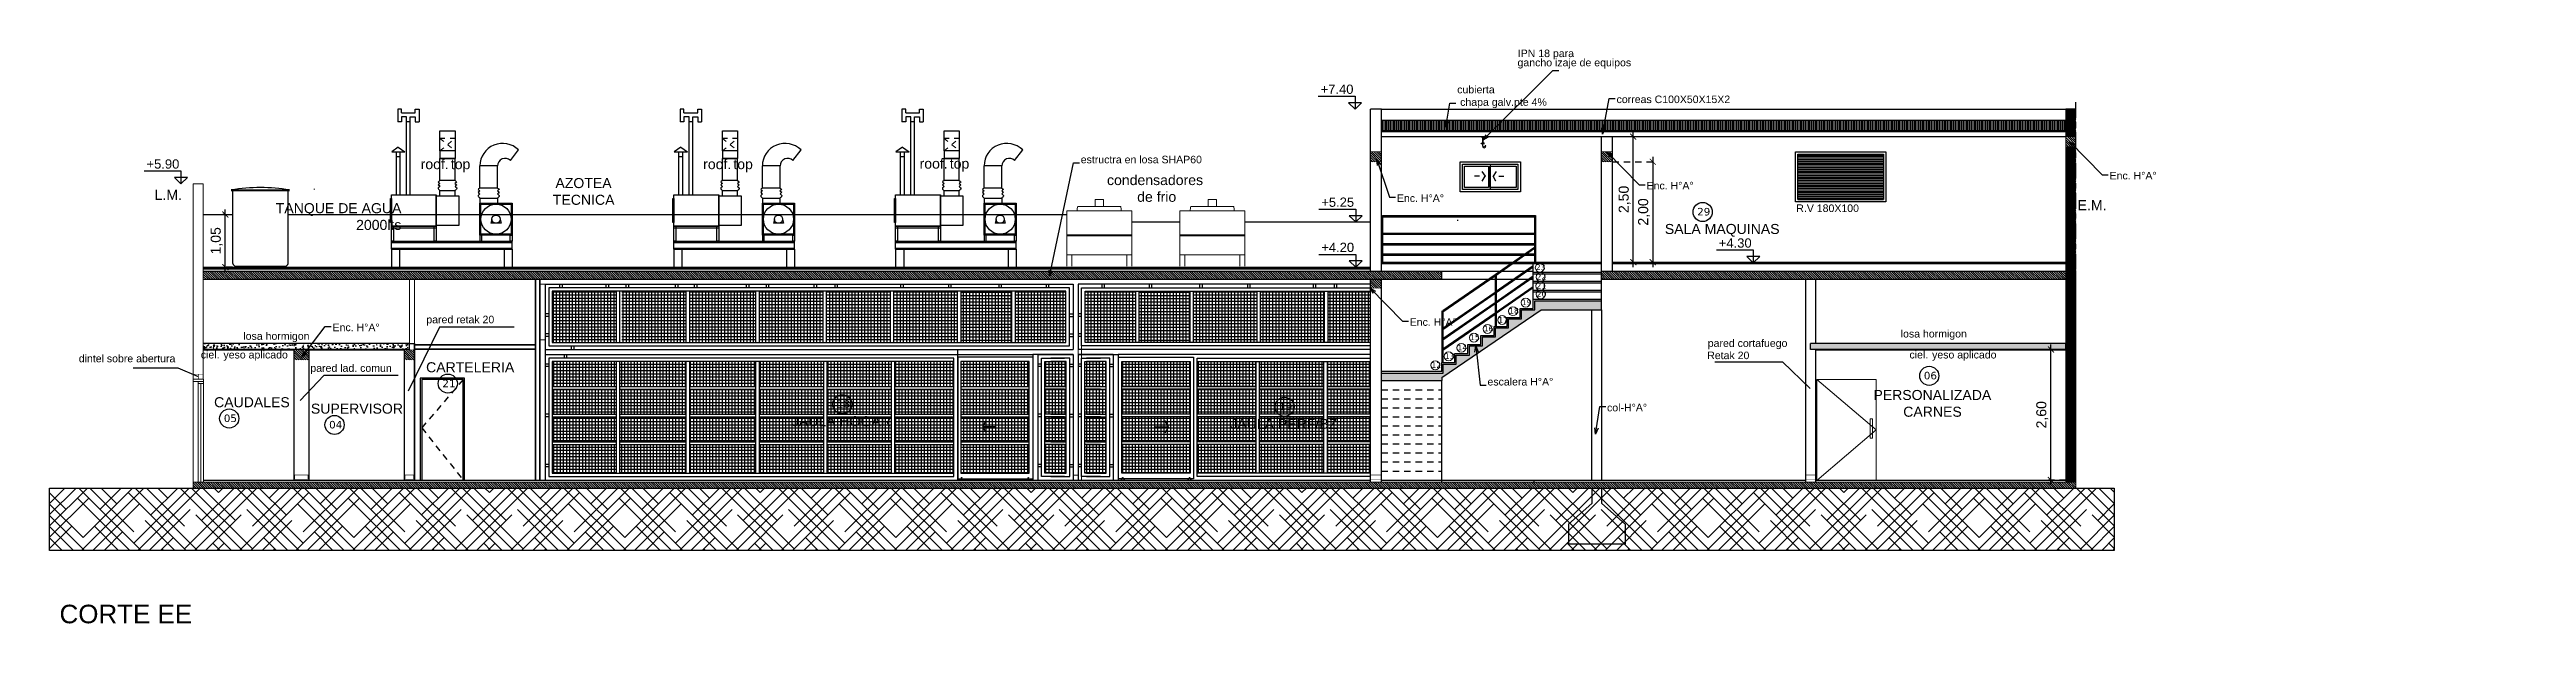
# Model space of a CAD drawing. Header units: metres. Extents: x 1093 to 1459, y -137 to 62.
# Drawn here: x 1255.71 to 1304.99, y -120.48 to -109.05 of the extents above; entities that cross this region are included whole.
import ezdxf

# ---------------------------------------------------------------- set-up
doc = ezdxf.new("R2010")
doc.units = ezdxf.units.M
doc.header["$LTSCALE"] = 0.508
doc.header["$PDMODE"] = 1
doc.header["$PDSIZE"] = -2
for name, pattern in [('ACAD_ISO10W100', [18, 12, -3, 0, -3]), ('DASHED2', [0.375, 0.25, -0.125]), ('HIDDEN', [0.375, 0.25, -0.125]), ('HIDDEN2', [0.1875, 0.125, -0.0625])]:
    doc.linetypes.add(name, pattern=pattern)
doc.layers.get('0').update_dxf_attribs({"color": 9})
doc.layers.get('Defpoints').update_dxf_attribs({"color": 9})
for name, color, linetype in [('1-EJES', 9, 'ACAD_ISO10W100'), ('1-PROY', 9, 'HIDDEN'), ('2-texto', 9, 'Continuous'), ('3-camara', 9, 'Continuous'), ('3-muros', 9, 'Continuous'), ('3-tabiques', 9, 'Continuous'), ('3-VISTA', 9, 'Continuous'), ('4-carpinterias', 9, 'Continuous'), ('7-equipamiento', 9, 'Continuous'), ('8-cotas-100', 9, 'Continuous'), ('9-Hatch', 9, 'Continuous'), ('9-Hatch existente', 9, 'Continuous'), ('a-aacond', 9, 'Continuous'), ('arq 0.09', 9, 'Continuous'), ('arq carpinterias', 9, 'Continuous'), ('arq gris 251', 9, 'Continuous'), ('Estructura', 9, 'HIDDEN2'), ('estructura metlaica', 9, 'Continuous'), ('Metálica', 9, 'Continuous'), ('SOMBREADOS', 9, 'Continuous')]:
    doc.layers.add(name, color=color, linetype=linetype)
doc.styles.add('swiss', font='swissel.ttf')
doc.dimstyles.new('dim-100', dxfattribs={"dimtxt": 0.2, "dimasz": 0.12, "dimexe": 0.05, "dimexo": 0, "dimgap": 0.05, "dimtad": 1, "dimzin": 4, "dimtxsty": 'swiss', "dimblk": 'ARCHTICK', "dimcen": 0.5, "dimdle": 0.1, "dimclrd": 256, "dimclre": 252, "dimclrt": 256, "dimadec": 0, "dimazin": 0, "dimtfac": 1, "dimtix": 1, "dimtmove": 2, "dimatfit": 3, "dimldrblk": 'OPEN30', "dimfxl": 0.05, "dimtolj": 1, "dimtzin": 0, "dimarcsym": 0})
pattern_1 = [(0, (-2180.4599, -2415.981564), (0, 0.0635), []), (90, (-2180.4599, -2415.981564), (-0.0635, 0), [])]
pattern_2 = [(0, (-2180.1799, -2415.981564), (0, 0.0635), []), (90, (-2180.1799, -2415.981564), (-0.0635, 0), [])]
pattern_3 = [(0, (-2175.9099, -2415.981564), (0, 0.0635), []), (90, (-2175.9099, -2415.981564), (-0.0635, 0), [])]
pattern_4 = [(0, (-2179.1124, -2415.981564), (0, 0.0635), []), (90, (-2179.1124, -2415.981564), (-0.0635, 0), [])]
pattern_5 = [(0, (-2177.2974, -2415.981564), (0, 0.0635), []), (90, (-2177.2974, -2415.981564), (-0.0635, 0), [])]
pattern_6 = [(0, (-2176.007174, -2415.981564), (0, 0.0635), []), (90, (-2176.007174, -2415.981564), (-0.0635, 0), [])]
pattern_7 = [(0, (-2174.5624, -2415.981564), (0, 0.0635), []), (90, (-2174.5624, -2415.981564), (-0.0635, 0), [])]
pattern_8 = [(0, (-2173.2149, -2415.981564), (0, 0.0635), []), (90, (-2173.2149, -2415.981564), (-0.0635, 0), [])]
pattern_9 = [(0, (-2181.97136, -2415.981564), (0, 0.0635), []), (90, (-2181.97136, -2415.981564), (-0.0635, 0), [])]
pattern_10 = [(0, (-2177.70136, -2415.981564), (0, 0.0635), []), (90, (-2177.70136, -2415.981564), (-0.0635, 0), [])]
pattern_11 = [(0, (-2177.798637, -2415.981564), (0, 0.0635), []), (90, (-2177.798637, -2415.981564), (-0.0635, 0), [])]
pattern_12 = [(0, (-2176.35386, -2415.981564), (0, 0.0635), []), (90, (-2176.35386, -2415.981564), (-0.0635, 0), [])]
pattern_13 = [(0, (-2175.00636, -2415.981564), (0, 0.0635), []), (90, (-2175.00636, -2415.981564), (-0.0635, 0), [])]

msp = doc.modelspace()

# ---------------------------------------------------------------- texts
at = {"layer": '2-texto', "style": 'swiss'}
for s, height, p in [('+7.40', 0.1847, (1280.999, -109.93)), ('+5.90', 0.1847, (1257.644, -111.419)), ('+5.25', 0.1847, (1281.012, -112.18)), ('+4.30', 0.1847, (1288.92, -112.993)), ('+4.20', 0.1847, (1281.012, -113.08)), ('CORTE EE', 0.3694, (1255.914, -120.475))]:
    msp.add_text(s, height=height, dxfattribs=at).set_placement(p)
for s, insert, char_height, width, attachment_point in [('\\A1;gancho izaje de equipos', (1284.916, -109.426), 0.15, 3.95327, 7), ('\\A1;IPN 18 para', (1284.921, -109.243), 0.15, 3.95327, 7), ('\\A1;cubierta\\P chapa galv.pte 4%', (1283.716, -110.214), 0.15, 3.95327, 7), ('\\A1;correas C100X50X15X2', (1286.886, -110.116), 0.15, 3.95327, 7), ('\\pi-0.6,l0.8,t0.8;{\\fArial|b0|i0|c0|p34;roof.^Itop}', (1262.897, -111.23), 0.2, 2.2541, 1), ('\\pi-0.6,l0.8,t0.8;{\\fArial|b0|i0|c0|p34;roof.^Itop}', (1268.517, -111.23), 0.2, 2.2541, 1), ('\\pi-0.6,l0.8,t0.8;{\\fArial|b0|i0|c0|p34;roof.^Itop}', (1272.822, -111.219), 0.2, 2.2541, 1), ('\\A1;estructra en losa SHAP60 ', (1276.227, -111.315), 0.15, 3.95327, 7), ('L.M.', (1257.806, -111.841), 0.2, 3.10441, 1), ('\\pi0.62553;{\\fArial|b0|i0|c0|p34;AZOTEA \\P\\pi0.57451;TECNICA}', (1265.152, -111.607), 0.2, 2.36921, 1), ('\\pi-0.6,l0.8,t0.8;{\\fArial|b0|i0|c0|p34;condensadores de frio}', (1276.55, -111.547), 0.2, 2.2541, 1), ('\\A1;Enc. H°A°', (1287.483, -111.835), 0.15, 3.95327, 7), ('\\A1;Enc. H°A°', (1296.693, -111.636), 0.15, 3.95327, 7), ('{\\fArial|b0|i0|c0|p34;TANQUE DE AGUA\\P2000lts}', (1262.714, -112.107), 0.2, 5.42466, 3), ('\\A1;Enc. H°A°', (1282.517, -112.085), 0.15, 3.95327, 7), ('\\A1;R.V 180X100', (1290.461, -112.285), 0.15, 3.95327, 7), ('E.M.', (1296.058, -112.047), 0.2, 3.10441, 1), ('\\pi0.056981;{\\fArial|b0|i0|c0|p34;SALA MAQUINAS}', (1287.789, -112.521), 0.2, 2.36921, 1), ('\\A1;losa hormigon', (1259.57, -114.874), 0.15, 3.95327, 7), ('\\A1;Enc. H°A°', (1261.345, -114.659), 0.15, 3.95327, 7), ('\\A1;pared retak 20', (1263.21, -114.545), 0.15, 3.95327, 7), ('\\A1;Enc. H°A°', (1282.771, -114.552), 0.15, 3.95327, 7), ('\\A1;losa hormigon', (1292.538, -114.828), 0.15, 3.95327, 7), ('\\A1;dintel sobre abertura', (1256.296, -115.278), 0.15, 3.95327, 7), ('\\A1;\\pi-0.45,l0.6,t0.6;ciel.^Iyeso aplicado', (1258.574, -115.246), 0.15, 3.95327, 7), ('\\pi0.31414;{\\fArial|b0|i0|c0|p34;CARTELERIA}', (1262.891, -115.276), 0.2, 2.36921, 1), ('\\A1;Retak 20', (1288.689, -115.216), 0.15, 3.95327, 7), ('\\A1;pared cortafuego', (1288.7, -115.016), 0.15, 3.95327, 7), ('\\A1;\\pi-0.45,l0.6,t0.6;ciel.^Iyeso aplicado', (1292.562, -115.246), 0.15, 3.95327, 7), ('\\A1;pared lad. comun', (1260.903, -115.512), 0.15, 3.95327, 7), ('{\\fVerdana|b0|i0|c0|p34;21}', (1263.529, -115.773), 0.15, 0.29475, 7), ('\\A1;escalera H°A°', (1284.318, -115.741), 0.15, 3.95327, 7), ('{\\fVerdana|b0|i0|c0|p34;06}', (1292.997, -115.619), 0.15, 0.29475, 7), ('\\pi0.44579;{\\fArial|b0|i0|c0|p34;CAUDALES}', (1258.542, -115.972), 0.2, 2.36921, 1), ('\\pi0.27663;{\\fArial|b0|i0|c0|p34;SUPERVISOR}', (1260.637, -116.1), 0.2, 2.36921, 1), ('{\\fVerdana|b0|i0|c0|p34;18}', (1271.377, -116.185), 0.15, 0.29475, 7), ('{\\fVerdana|b0|i0|c0|p34;19}', (1280.174, -116.237), 0.15, 0.29475, 7), ('\\A1;col-H°A°', (1286.696, -116.256), 0.15, 2.20296, 7), ('\\pi25.888;{\\fArial|b0|i0|c0|p34;PERSONALIZADA\\P\\pi26.481;CARNES}', (1266.107, -115.828), 0.2, 54.0984, 1), ('{\\fVerdana|b0|i0|c0|p34;05}', (1259.181, -116.469), 0.15, 0.29475, 7), ('{\\fVerdana|b0|i0|c0|p34;04}', (1261.276, -116.597), 0.15, 0.29475, 7), ('\\pi0.20425;{\\fArial|b0|i0|c0|p34;JAULA HOGAR}', (1270.276, -116.351), 0.2, 2.36921, 1), ('\\pi0.12833;{\\fArial|b0|i0|c0|p34;JAULA PERF/BZ}', (1279.074, -116.403), 0.2, 2.36921, 1)]:
    msp.add_mtext(s, dxfattribs=dict(at, insert=insert, char_height=char_height, width=width, attachment_point=attachment_point))
at = {"layer": '3-VISTA', "insert": (1288.489, -112.355), "char_height": 0.15, "width": 0.29475, "attachment_point": 7, "style": 'swiss'}
msp.add_mtext('{\\fVerdana|b0|i0|c0|p34;29}', dxfattribs=at)
at = {"layer": '4-carpinterias', "linetype": 'Continuous', "lineweight": 0, "char_height": 0.1125, "width": 0.12857, "attachment_point": 7, "style": 'swiss'}
for s, insert in [('\\pi-0.022185;{\\fVerdana|b0|i0|c0|p34;23}', (1285.299, -113.443)), ('\\pi-0.019767;{\\fVerdana|b0|i0|c0|p34;21}', (1285.311, -113.808)), ('\\pi-0.022978;{\\fVerdana|b0|i0|c0|p34;22}', (1285.315, -113.631)), ('\\pi-0.018974;{\\fVerdana|b0|i0|c0|p34;18}', (1284.766, -114.31)), ('\\pi-0.018483;{\\fVerdana|b0|i0|c0|p34;19}', (1285.018, -114.141)), ('\\pi-0.022903;{\\fVerdana|b0|i0|c0|p34;20}', (1285.318, -113.974)), ('\\pi-0.018105;{\\fVerdana|b0|i0|c0|p34;15}', (1283.989, -114.838)), ('\\pi-0.019389;{\\fVerdana|b0|i0|c0|p34;16}', (1284.261, -114.665)), ('\\pi-0.018709;{\\fVerdana|b0|i0|c0|p34;17}', (1284.551, -114.488)), ('\\pi-0.018558;{\\fVerdana|b0|i0|c0|p34;12}', (1283.22, -115.388)), ('\\pi-0.017765;{\\fVerdana|b0|i0|c0|p34;13}', (1283.488, -115.211)), ('\\pi-0.019843;{\\fVerdana|b0|i0|c0|p34;14}', (1283.741, -115.041))]:
    msp.add_mtext(s, dxfattribs=dict(at, insert=insert))

# ---------------------------------------------------------------- blocks, each defined once
blk = doc.blocks.new('A$C128B13FA')
at = {"linetype": 'Continuous', "lineweight": 0}
for p, q in [((0, 1.12), (1.295, 1.12)), ((0, 1.12), (0, 0.92)), ((0.218, 1.211), (1.077, 1.211)), ((1.295, 0.92), (1.295, 1.12)), ((2.248, 1.12), (3.543, 1.12)), ((2.248, 1.12), (2.248, 0.02)), ((2.466, 1.211), (3.325, 1.211)), ((3.543, 0.02), (3.543, 1.12)), ((0, 0.92), (0, 0.37)), ((0, 0.647), (1.295, 0.647)), ((0, 0.627), (1.295, 0.627)), ((1.295, 0.37), (1.295, 0.92)), ((2.248, 0.647), (3.543, 0.647)), ((2.248, 0.627), (3.543, 0.627)), ((0, 0.37), (0, 0.02)), ((0, 0.248), (1.295, 0.248)), ((0, 0.248), (0.1, 0.248)), ((0, 0), (0.1, 0)), ((0.1, 0.248), (0.1, 0.02)), ((1.195, 0.248), (1.195, 0.02)), ((1.195, 0), (1.295, 0)), ((1.295, 0.02), (1.295, 0.37)), ((2.248, 0.248), (3.543, 0.248)), ((2.248, 0.248), (2.348, 0.248)), ((2.248, 0), (2.348, 0)), ((2.348, 0.248), (2.348, 0.02)), ((3.443, 0.248), (3.443, 0.02)), ((3.443, 0), (3.543, 0))]:
    blk.add_line(p, q, dxfattribs=at)
for points in [[(0.563, 1.347), (0.563, 1.211), (0.732, 1.211), (0.732, 1.347)], [(2.811, 1.347), (2.811, 1.211), (2.98, 1.211), (2.98, 1.347)]]:
    blk.add_lwpolyline(points, close=True, dxfattribs=at)
for centre, start, end in [((0.647, 1.12), 168.0654, 180), ((0.647, 1.12), 0, 11.9346), ((2.895, 1.12), 168.0654, 180), ((2.895, 1.12), 0, 11.9346)]:
    blk.add_arc(centre, 0.438, start, end, dxfattribs=at)
blk = doc.blocks.new('_ARCHTICK')
at = {"color": 0, "linetype": 'ByBlock', "const_width": 0.15}
blk.add_lwpolyline([(-0.5, -0.5), (0.5, 0.5)], dxfattribs=at)
blk = doc.blocks.new('_Open30')
at = {"color": 0, "linetype": 'ByBlock', "lineweight": -2}
for p, q in [((-1, 0.27), (0, 0)), ((0, 0), (-1, -0.27)), ((0, 0), (-1, 0))]:
    blk.add_line(p, q, dxfattribs=at)
blk = doc.blocks.new('*D479')
at = {"layer": '8-cotas-100', "color": 252, "linetype": 'HIDDEN', "lineweight": -2, "transparency": 16777216}
for p, q in [((1259.21, -112.332), (1259.16, -112.332)), ((1259.353, -113.382), (1259.16, -113.382))]:
    blk.add_line(p, q, dxfattribs=at)
at = {"layer": '8-cotas-100', "lineweight": -2, "transparency": 16777216}
blk.add_line((1259.21, -113.482), (1259.21, -112.232), dxfattribs=at)
at = {"layer": 'Defpoints', "color": 0, "transparency": 16777216}
for p in [(1259.21, -112.332), (1259.21, -112.332), (1259.353, -113.382)]:
    blk.add_point(p, dxfattribs=at)
at = {"layer": '8-cotas-100', "lineweight": -2, "transparency": 16777216, "xscale": 0.12, "yscale": 0.12, "zscale": 0.12}
for p, rotation in [((1259.21, -112.332), 90), ((1259.21, -113.382), 270)]:
    blk.add_blockref('_ARCHTICK', p, dxfattribs=dict(at, rotation=rotation))
at = {"layer": '8-cotas-100', "transparency": 16777216, "insert": (1259.039, -112.857), "char_height": 0.2, "attachment_point": 5, "rotation": 90, "style": 'swiss'}
blk.add_mtext('\\A1;1,05', dxfattribs=at)
blk = doc.blocks.new('*D480')
at = {"layer": '8-cotas-100', "color": 252, "linetype": 'HIDDEN', "lineweight": -2, "transparency": 16777216}
for p, q in [((1286.804, -110.782), (1287.268, -110.782)), ((1286.804, -113.282), (1287.268, -113.282))]:
    blk.add_line(p, q, dxfattribs=at)
at = {"layer": '8-cotas-100', "lineweight": -2, "transparency": 16777216}
blk.add_line((1287.218, -113.382), (1287.218, -110.682), dxfattribs=at)
at = {"layer": 'Defpoints', "color": 0, "transparency": 16777216}
for p in [(1286.804, -110.782), (1287.218, -110.782), (1286.804, -113.282)]:
    blk.add_point(p, dxfattribs=at)
at = {"layer": '8-cotas-100', "lineweight": -2, "transparency": 16777216, "xscale": 0.12, "yscale": 0.12, "zscale": 0.12}
for p, rotation in [((1287.218, -110.782), 90), ((1287.218, -113.282), 270)]:
    blk.add_blockref('_ARCHTICK', p, dxfattribs=dict(at, rotation=rotation))
at = {"layer": '8-cotas-100', "transparency": 16777216, "insert": (1287.046, -112.032), "char_height": 0.2, "attachment_point": 5, "rotation": 90, "style": 'swiss'}
blk.add_mtext('\\A1;2,50', dxfattribs=at)
blk = doc.blocks.new('IPN14')
for p, q in [((-0.033, 0.14), (0.033, 0.14)), ((-0.033, 0.14), (-0.033, 0.137)), ((-0.033, 0), (-0.033, 0.003)), ((-0.033, 0), (0.033, 0)), ((-0.03, 0.133), (-0.008, 0.13)), ((-0.03, 0.007), (-0.008, 0.01)), ((-0.003, 0.125), (-0.003, 0.015)), ((0.003, 0.125), (0.003, 0.015)), ((0.03, 0.133), (0.008, 0.13)), ((0.03, 0.007), (0.008, 0.01)), ((0.033, 0.14), (0.033, 0.137)), ((0.033, 0), (0.033, 0.003))]:
    blk.add_line(p, q)
for centre, radius, start, end in [((-0.03, 0.137), 0.0034, 180, 262.0304), ((-0.03, 0.003), 0.0034, 97.9696, 180), ((-0.009, 0.125), 0.0057, 0, 82.0304), ((-0.009, 0.015), 0.0057, 277.9696, 0), ((0.009, 0.125), 0.0057, 97.9696, 180), ((0.009, 0.015), 0.0057, 180, 262.0304), ((0.03, 0.137), 0.0034, 277.9696, 0), ((0.03, 0.003), 0.0034, 0, 82.0304)]:
    blk.add_arc(centre, radius, start, end)
blk = doc.blocks.new('*D505')
at = {"layer": '8-cotas-100', "color": 252, "linetype": 'HIDDEN', "lineweight": -2, "transparency": 16777216}
for p, q in [((1286.802, -111.282), (1287.655, -111.282)), ((1286.804, -113.282), (1287.655, -113.282))]:
    blk.add_line(p, q, dxfattribs=at)
at = {"layer": '8-cotas-100', "lineweight": -2, "transparency": 16777216}
blk.add_line((1287.605, -111.182), (1287.605, -113.382), dxfattribs=at)
at = {"layer": 'Defpoints', "color": 0, "transparency": 16777216}
for p in [(1286.802, -111.282), (1286.804, -113.282), (1287.605, -113.282)]:
    blk.add_point(p, dxfattribs=at)
at = {"layer": '8-cotas-100', "lineweight": -2, "transparency": 16777216, "xscale": 0.12, "yscale": 0.12, "zscale": 0.12}
for p, rotation in [((1287.605, -111.282), 90), ((1287.605, -113.282), 270)]:
    blk.add_blockref('_ARCHTICK', p, dxfattribs=dict(at, rotation=rotation))
at = {"layer": '8-cotas-100', "transparency": 16777216, "insert": (1287.433, -112.282), "char_height": 0.2, "attachment_point": 5, "rotation": 90, "style": 'swiss'}
blk.add_mtext('\\A1;2,00', dxfattribs=at)
blk = doc.blocks.new('*D556')
at = {"layer": '8-cotas-100', "color": 252, "linetype": 'HIDDEN', "lineweight": -2, "transparency": 16777216}
for p, q in [((1295.824, -115.022), (1295.475, -115.022)), ((1295.824, -117.622), (1295.475, -117.622))]:
    blk.add_line(p, q, dxfattribs=at)
at = {"layer": '8-cotas-100', "lineweight": -2, "transparency": 16777216}
blk.add_line((1295.525, -117.722), (1295.525, -114.922), dxfattribs=at)
at = {"layer": 'Defpoints', "color": 0, "transparency": 16777216}
for p in [(1295.525, -115.022), (1295.824, -115.022), (1295.824, -117.622)]:
    blk.add_point(p, dxfattribs=at)
at = {"layer": '8-cotas-100', "lineweight": -2, "transparency": 16777216, "xscale": 0.12, "yscale": 0.12, "zscale": 0.12}
for p, rotation in [((1295.525, -115.022), 90), ((1295.525, -117.622), 270)]:
    blk.add_blockref('_ARCHTICK', p, dxfattribs=dict(at, rotation=rotation))
at = {"layer": '8-cotas-100', "transparency": 16777216, "insert": (1295.353, -116.322), "char_height": 0.2, "attachment_point": 5, "rotation": 90, "style": 'swiss'}
blk.add_mtext('\\A1;2,60', dxfattribs=at)

# ---------------------------------------------------------------- dimensions: what is measured, and where the dimension line sits
at = {"layer": '8-cotas-100'}
for base, p1, p2, picture, middle in [((1287.218, -110.782), (1286.804, -113.282), (1286.804, -110.782), '*D480', (1287.046, -112.032)), ((1259.21, -112.332), (1259.353, -113.382), (1259.21, -112.332), '*D479', (1259.039, -112.857))]:
    dim = msp.add_linear_dim(base=base, p1=p1, p2=p2, angle=90, dimstyle='dim-100', override={"dimfxl": 0.001}, dxfattribs=at)
    dim.commit()
    dim.dimension.update_dxf_attribs({"geometry": picture, "text_midpoint": middle})
for base, p1, p2, picture, middle in [((1287.605, -113.282), (1286.802, -111.282), (1286.804, -113.282), '*D505', (1287.433, -112.282)), ((1295.525, -115.022), (1295.824, -117.622), (1295.824, -115.022), '*D556', (1295.353, -116.322))]:
    dim = msp.add_linear_dim(base=base, p1=p1, p2=p2, angle=90, dimstyle='dim-100', dxfattribs=at)
    dim.commit()
    dim.dimension.update_dxf_attribs({"geometry": picture, "text_midpoint": middle})

# ---------------------------------------------------------------- hatches: boundary and pattern name
at = {"layer": '9-Hatch'}
h = msp.add_hatch(dxfattribs=at)
h.set_pattern_fill('ANSI31', color=256, scale=0.01, angle=45)
h.set_pattern_definition([(90, (1290.643613, -110.66158), (-0.03175, 0), [])])
h.paths.add_polyline_path([(1295.824, -110.463), (1282.208, -110.463), (1282.208, -110.662), (1295.824, -110.662)])
at = {"layer": '9-Hatch', "linetype": 'Continuous', "lineweight": 0}
h = msp.add_hatch(dxfattribs=at)
h.set_pattern_fill('ANSI31', color=256, scale=0.01, angle=-90)
h.set_pattern_definition([(315, (30.02679, -54.191914), (0.0224506403, 0.0224506403), [])])
h.paths.add_polyline_path([(1296.024, -110.782), (1295.825, -110.782), (1295.825, -110.982), (1296.024, -110.982)])
h = msp.add_hatch(dxfattribs=at)
h.set_pattern_fill('ANSI31', color=256, scale=0.01, angle=-90)
h.set_pattern_definition([(315, (16.190917, -54.491914), (0.0224506403, 0.0224506403), [])])
h.paths.add_polyline_path([(1282.206, -111.082), (1281.99, -111.082), (1281.99, -111.282), (1282.206, -111.282)])
h = msp.add_hatch(dxfattribs=at)
h.set_pattern_fill('ANSI31', color=256, scale=0.01, angle=-90)
h.set_pattern_definition([(315, (20.786795, -54.491914), (0.0224506403, 0.0224506403), [])])
h.paths.add_polyline_path([(1286.802, -111.082), (1286.585, -111.082), (1286.585, -111.282), (1286.802, -111.282)])
at = {"layer": '9-Hatch'}
h = msp.add_hatch(dxfattribs=at)
h.set_pattern_fill('LINE', color=256, scale=0.01)
h.set_pattern_definition([(0, (1292.193608, -112.031563), (0, 0.03175), [])])
h.paths.add_polyline_path([(1292.194, -111.132), (1290.494, -111.132), (1290.494, -112.032), (1292.194, -112.032)])
h = msp.add_hatch(dxfattribs=at)
h.set_pattern_fill('ANSI31', color=256, scale=0.01, angle=-90)
h.paths.add_polyline_path([(1295.824, -113.462), (1286.584, -113.462), (1286.584, -113.622), (1295.824, -113.622)])
h.paths.add_polyline_path([(1283.408, -113.462), (1258.774, -113.462), (1258.774, -113.622), (1283.408, -113.622)])
at = {"layer": '9-Hatch', "linetype": 'Continuous', "lineweight": 0}
h = msp.add_hatch(dxfattribs=at)
h.set_pattern_fill('ANSI31', color=256, scale=0.01, angle=-90)
h.set_pattern_definition([(315, (16.192315, -57.031914), (0.0224506403, 0.0224506403), [])])
h.paths.add_polyline_path([(1282.208, -113.622), (1281.991, -113.622), (1281.991, -113.801), (1282.208, -113.801)])
at = {"layer": '9-Hatch'}
h = msp.add_hatch(dxfattribs=at)
h.set_pattern_fill('AR-CONC', color=256, scale=0.001, angle=-90)
h.paths.add_polyline_path([(1285.385, -114.229), (1286.584, -114.229), (1286.584, -114.052), (1285.258, -114.052), (1285.258, -114.232), (1284.998, -114.232), (1284.998, -114.412), (1284.738, -114.412), (1284.738, -114.592), (1284.478, -114.592), (1284.478, -114.772), (1284.218, -114.772), (1284.218, -114.952), (1283.958, -114.952), (1283.958, -115.132), (1283.698, -115.132), (1283.698, -115.312), (1283.438, -115.312), (1283.438, -115.492), (1282.208, -115.492), (1282.208, -115.642), (1283.408, -115.642), (1283.408, -115.582)])
h = msp.add_hatch(dxfattribs=at)
h.set_pattern_fill('AR-CONC', color=256, scale=0.001)
h.set_pattern_definition([(50, (226.10079, 0), (0.18218467, -0.015939086), [0.01905, -0.20955]), (355, (226.10079, 0), (-0.03524342, 0.191056845), [0.01524, -0.167640584]), (100.451445, (226.11597, -0.00133), (0.146941247, 0.175117752), [0.01619001, -0.178090245]), (46.1842, (226.10079, 0.0508), (0.27107904, -0.04204233), [0.028575, -0.314325]), (96.635558, (226.12338, 0.0473), (0.237404134, 0.247426125), [0.02428502, -0.26713561]), (351.18415, (226.1008, 0.0508), (0.237404134, 0.247426125), [0.02285997, -0.25145973]), (21, (226.12619, 0.0381), (0.151614391, -0.102265198), [0.01905, -0.20955]), (326, (226.12619, 0.0381), (0.06180203, 0.184187966), [0.01524, -0.16764]), (71.451445, (226.13882, 0.02958), (0.21341642, 0.08192277), [0.01619001, -0.178089938]), (37.5, (226.10079, 0), (0.0030886033, 0.084555039), [0, -0.165608, 0, -0.17018, 0, -0.168275]), (7.5, (226.10079, 0), (0.0668196625, 0.100180575), [0, -0.097028, 0, -0.161798, 0, -0.064135]), (327.5, (226.044146, 0), (0.135590595, -0.005728744), [0, -0.0635, 0, -0.19812, 0, -0.26289]), (317.5, (226.01875, 0), (0.148129181, 0.025426491), [0, -0.08255, 0, -0.131572, 0, -0.18669])])
h.paths.add_polyline_path([(1262.876, -114.902), (1258.774, -114.902), (1258.774, -115.022), (1262.876, -115.022)])
at = {"layer": '9-Hatch', "linetype": 'Continuous', "lineweight": 0}
h = msp.add_hatch(dxfattribs=at)
h.set_pattern_fill('ANSI31', color=256, scale=0.01, angle=-90)
h.set_pattern_definition([(315, (-5.211803, -58.43899), (0.0224506403, 0.0224506403), [])])
h.paths.add_polyline_path([(1260.872, -115.029), (1260.587, -115.029), (1260.587, -115.229), (1260.872, -115.229)])
h = msp.add_hatch(dxfattribs=at)
h.set_pattern_fill('ANSI31', color=256, scale=0.01, angle=-90)
h.set_pattern_definition([(315, (-3.01932, -58.43899), (0.0224506403, 0.0224506403), [])])
h.paths.add_polyline_path([(1262.966, -115.029), (1262.779, -115.029), (1262.779, -115.229), (1262.966, -115.229)])
at = {"layer": '9-Hatch'}
h = msp.add_hatch(dxfattribs=at)
h.set_pattern_fill('AR-CONC', color=256, scale=0.001)
h.set_pattern_definition([(50, (259.04846, 0), (0.18218467, -0.015939086), [0.01905, -0.20955]), (355, (259.04846, 0), (-0.03524342, 0.191056845), [0.01524, -0.167640584]), (100.451445, (259.06364, -0.00133), (0.146941247, 0.175117752), [0.01619001, -0.178090245]), (46.1842, (259.04846, 0.0508), (0.27107904, -0.04204233), [0.028575, -0.314325]), (96.635558, (259.07104, 0.0473), (0.237404134, 0.247426125), [0.02428502, -0.26713561]), (351.18415, (259.04846, 0.0508), (0.237404134, 0.247426125), [0.02285997, -0.25145973]), (21, (259.07386, 0.0381), (0.151614391, -0.102265198), [0.01905, -0.20955]), (326, (259.07386, 0.0381), (0.06180203, 0.184187966), [0.01524, -0.16764]), (71.451445, (259.08649, 0.02958), (0.21341642, 0.08192277), [0.01619001, -0.178089938]), (37.5, (259.048455, 0), (0.0030886033, 0.084555039), [0, -0.165608, 0, -0.17018, 0, -0.168275]), (7.5, (259.048455, 0), (0.0668196625, 0.100180575), [0, -0.097028, 0, -0.161798, 0, -0.064135]), (327.5, (258.99181, 0), (0.135590595, -0.005728744), [0, -0.0635, 0, -0.19812, 0, -0.26289]), (317.5, (258.96641, 0), (0.148129181, 0.025426491), [0, -0.08255, 0, -0.131572, 0, -0.18669])])
h.paths.add_polyline_path([(1295.824, -114.902), (1290.743, -114.902), (1290.743, -115.022), (1295.824, -115.022)])
h = msp.add_hatch(dxfattribs=at)
h.set_pattern_fill('ANSI31', color=256, scale=0.01, angle=-90)
h.paths.add_polyline_path([(1296.024, -117.662), (1258.574, -117.662), (1258.574, -117.782), (1296.024, -117.782)])
h = msp.add_hatch(dxfattribs=at)
h.set_pattern_fill('ANGLE', color=256)
h.set_pattern_definition([(0, (0, 0), (0, 6.985), [5.08, -1.905]), (90, (0, 0), (-6.985, 4e-16), [5.08, -1.905])])
h.paths.add_polyline_path([(1290.642, -117.632), (1283.408, -117.632), (1283.408, -117.662), (1290.642, -117.662)])
h = msp.add_hatch(dxfattribs=at)
h.set_pattern_fill('HOUND', color=256, scale=0.1, angle=45)
h.set_pattern_definition([(45, (92.53986, -43.3334), (0.336759605, 0.561266008), [2.54, -1.27]), (135, (92.53986, -43.3334), (0.336759605, -0.561266008), [2.54, -1.27])])
h.paths.add_polyline_path([(1296.787, -119.023), (1296.787, -117.782), (1255.715, -117.782), (1255.715, -119.023)])
at = {"layer": '9-Hatch existente', "linetype": 'Continuous', "lineweight": 0}
h = msp.add_hatch(dxfattribs=at)
h.set_pattern_fill('ANSI31', color=256, scale=0.005, angle=-90)
h.set_pattern_definition([(315, (92.539863, -43.333397), (0.01122532015, 0.01122532015), [])])
h.paths.add_polyline_path([(1295.824, -110.782), (1296.024, -110.782), (1296.024, -110.232), (1295.824, -110.232)])
h.paths.add_polyline_path([(1296.024, -110.982), (1295.824, -110.982), (1295.824, -117.662), (1296.024, -117.662)])
at = {"layer": 'arq gris 251'}
h = msp.add_hatch(dxfattribs=at)
h.set_pattern_fill('NET', color=256, scale=0.02, style=0)
h.set_pattern_definition([(0, (-454.03297, -135.207286), (0, 0.0635), []), (90, (-454.03297, -135.207286), (-0.0635, 0), [])])
h.paths.add_polyline_path([(1265.714, -113.862), (1266.991, -113.862), (1266.991, -114.882), (1265.714, -114.882)])
h = msp.add_hatch(dxfattribs=at)
h.set_pattern_fill('NET', color=256, scale=0.02, style=0)
h.set_pattern_definition([(0, (-452.64547, -135.207286), (0, 0.0635), []), (90, (-452.64547, -135.207286), (-0.0635, 0), [])])
h.paths.add_polyline_path([(1267.101, -113.862), (1268.379, -113.862), (1268.379, -114.882), (1267.101, -114.882)])
h = msp.add_hatch(dxfattribs=at)
h.set_pattern_fill('NET', color=256, scale=0.02, style=0)
h.set_pattern_definition([(0, (-451.25797, -135.207286), (0, 0.0635), []), (90, (-451.25797, -135.207286), (-0.0635, 0), [])])
h.paths.add_polyline_path([(1268.449, -113.862), (1269.766, -113.862), (1269.766, -114.882), (1268.449, -114.882)])
h = msp.add_hatch(dxfattribs=at)
h.set_pattern_fill('NET', color=256, scale=0.02, style=0)
h.set_pattern_definition([(0, (-449.87047, -135.207286), (0, 0.0635), []), (90, (-449.87047, -135.207286), (-0.0635, 0), [])])
h.paths.add_polyline_path([(1269.836, -113.862), (1271.101, -113.862), (1271.101, -114.882), (1269.836, -114.882)])
h = msp.add_hatch(dxfattribs=at)
h.set_pattern_fill('NET', color=256, scale=0.02, style=0)
h.set_pattern_definition([(0, (-448.53516, -135.207286), (0, 0.0635), []), (90, (-448.53516, -135.207286), (-0.0635, 0), [])])
h.paths.add_polyline_path([(1271.171, -113.862), (1272.437, -113.862), (1272.437, -114.882), (1271.171, -114.882)])
h = msp.add_hatch(dxfattribs=at)
h.set_pattern_fill('NET', color=256, scale=0.02, style=0)
h.set_pattern_definition([(0, (-447.19524, -135.207286), (0, 0.0635), []), (90, (-447.19524, -135.207286), (-0.0635, 0), [])])
h.paths.add_polyline_path([(1272.511, -113.862), (1273.777, -113.862), (1273.777, -114.882), (1272.511, -114.882)])
h = msp.add_hatch(dxfattribs=at)
h.set_pattern_fill('NET', color=256, scale=0.02, style=0)
h.set_pattern_definition([(0, (92.539863, -43.3334), (0, 0.0635), []), (90, (92.539863, -43.3334), (-0.0635, 0), [])])
h.paths.add_polyline_path([(1274.857, -113.862), (1273.847, -113.862), (1273.847, -114.882), (1274.857, -114.882)])
h = msp.add_hatch(dxfattribs=at)
h.set_pattern_fill('NET', color=256, scale=0.02, style=0)
h.set_pattern_definition([(0, (-444.77985, -135.207286), (0, 0.0635), []), (90, (-444.77985, -135.207286), (-0.0635, 0), [])])
h.paths.add_polyline_path([(1274.927, -113.862), (1275.934, -113.862), (1275.934, -114.882), (1274.927, -114.882)])
h = msp.add_hatch(dxfattribs=at)
h.set_pattern_fill('NET', color=256, scale=0.02, style=0)
h.set_pattern_definition([(0, (-446.571313, -135.207286), (0, 0.0635), []), (90, (-446.571313, -135.207286), (-0.0635, 0), [])])
h.paths.add_polyline_path([(1277.32, -113.862), (1276.314, -113.862), (1276.314, -114.882), (1277.32, -114.882)])
h = msp.add_hatch(dxfattribs=at)
h.set_pattern_fill('NET', color=256, scale=0.02, style=0)
h.set_pattern_definition([(0, (90.7484, -43.3334), (0, 0.0635), []), (90, (90.7484, -43.3334), (-0.0635, 0), [])])
h.paths.add_polyline_path([(1277.39, -113.862), (1278.401, -113.862), (1278.401, -114.882), (1277.39, -114.882)])
h = msp.add_hatch(dxfattribs=at)
h.set_pattern_fill('NET', color=256, scale=0.02, style=0)
h.set_pattern_definition([(0, (-448.9867, -135.207286), (0, 0.0635), []), (90, (-448.9867, -135.207286), (-0.0635, 0), [])])
h.paths.add_polyline_path([(1279.736, -113.862), (1278.471, -113.862), (1278.471, -114.882), (1279.736, -114.882)])
h = msp.add_hatch(dxfattribs=at)
h.set_pattern_fill('NET', color=256, scale=0.02, style=0)
h.set_pattern_definition([(0, (-450.32662, -135.207286), (0, 0.0635), []), (90, (-450.32662, -135.207286), (-0.0635, 0), [])])
h.paths.add_polyline_path([(1281.076, -113.862), (1279.81, -113.862), (1279.81, -114.882), (1281.076, -114.882)])
h = msp.add_hatch(dxfattribs=at)
h.set_pattern_fill('NET', color=256, scale=0.02, style=0)
h.set_pattern_definition([(0, (-451.66193, -135.207286), (0, 0.0635), []), (90, (-451.66193, -135.207286), (-0.0635, 0), [])])
h.paths.add_polyline_path([(1281.988, -114.882), (1281.988, -113.862), (1281.146, -113.862), (1281.146, -114.882)])
h = msp.add_hatch(dxfattribs=at)
h.set_pattern_fill('NET', color=256, scale=0.02, style=0)
h.set_pattern_definition(pattern_1)
h.paths.add_polyline_path([(1265.714, -115.762), (1265.714, -115.262), (1266.991, -115.262), (1266.991, -115.762)])
h = msp.add_hatch(dxfattribs=at)
h.set_pattern_fill('NET', color=256, scale=0.02, style=0)
h.set_pattern_definition(pattern_4)
h.paths.add_polyline_path([(1267.061, -115.762), (1267.061, -115.262), (1268.379, -115.262), (1268.379, -115.762)])
h = msp.add_hatch(dxfattribs=at)
h.set_pattern_fill('NET', color=256, scale=0.02, style=0)
h.set_pattern_definition(pattern_5)
h.paths.add_polyline_path([(1268.449, -115.762), (1268.449, -115.262), (1269.766, -115.262), (1269.766, -115.762)])
h = msp.add_hatch(dxfattribs=at)
h.set_pattern_fill('NET', color=256, scale=0.02, style=0)
h.set_pattern_definition(pattern_3)
h.paths.add_polyline_path([(1269.836, -115.762), (1269.836, -115.262), (1271.114, -115.262), (1271.114, -115.762)])
h = msp.add_hatch(dxfattribs=at)
h.set_pattern_fill('NET', color=256, scale=0.02, style=0)
h.set_pattern_definition(pattern_7)
h.paths.add_polyline_path([(1271.184, -115.762), (1271.184, -115.262), (1272.461, -115.262), (1272.461, -115.762)])
h = msp.add_hatch(dxfattribs=at)
h.set_pattern_fill('NET', color=256, scale=0.02, style=0)
h.set_pattern_definition(pattern_8)
h.paths.add_polyline_path([(1272.531, -115.762), (1272.531, -115.262), (1273.702, -115.262), (1273.702, -115.762)])
h = msp.add_hatch(dxfattribs=at)
h.set_pattern_fill('NET', color=256, scale=0.02, style=0)
h.set_pattern_definition(pattern_2)
h.paths.add_polyline_path([(1273.844, -115.762), (1273.844, -115.262), (1275.204, -115.262), (1275.204, -115.762)])
h = msp.add_hatch(dxfattribs=at)
h.set_pattern_fill('NET', color=256, scale=0.02, style=0)
h.set_pattern_definition(pattern_6)
h.paths.add_polyline_path([(1275.937, -115.762), (1275.937, -115.262), (1275.514, -115.262), (1275.514, -115.762)])
h = msp.add_hatch(dxfattribs=at)
h.set_pattern_fill('NET', color=256, scale=0.02, style=0)
h.set_pattern_definition(pattern_11)
h.paths.add_polyline_path([(1276.31, -115.762), (1276.31, -115.262), (1276.734, -115.262), (1276.734, -115.762)])
h = msp.add_hatch(dxfattribs=at)
h.set_pattern_fill('NET', color=256, scale=0.02, style=0)
h.set_pattern_definition(pattern_9)
h.paths.add_polyline_path([(1278.404, -115.762), (1278.404, -115.262), (1277.044, -115.262), (1277.044, -115.762)])
h = msp.add_hatch(dxfattribs=at)
h.set_pattern_fill('NET', color=256, scale=0.02, style=0)
h.set_pattern_definition(pattern_13)
h.paths.add_polyline_path([(1279.716, -115.762), (1279.716, -115.262), (1278.545, -115.262), (1278.545, -115.762)])
h = msp.add_hatch(dxfattribs=at)
h.set_pattern_fill('NET', color=256, scale=0.02, style=0)
h.set_pattern_definition(pattern_12)
h.paths.add_polyline_path([(1281.064, -115.762), (1281.064, -115.262), (1279.786, -115.262), (1279.786, -115.762)])
h = msp.add_hatch(dxfattribs=at)
h.set_pattern_fill('NET', color=256, scale=0.02, style=0)
h.set_pattern_definition(pattern_10)
h.paths.add_polyline_path([(1281.988, -115.762), (1281.988, -115.262), (1281.134, -115.262), (1281.134, -115.762)])
h = msp.add_hatch(dxfattribs=at)
h.set_pattern_fill('NET', color=256, scale=0.02, style=0)
h.set_pattern_definition(pattern_1)
h.paths.add_polyline_path([(1265.714, -116.312), (1265.714, -115.812), (1266.991, -115.812), (1266.991, -116.312)])
h = msp.add_hatch(dxfattribs=at)
h.set_pattern_fill('NET', color=256, scale=0.02, style=0)
h.set_pattern_definition(pattern_4)
h.paths.add_polyline_path([(1267.061, -116.312), (1267.061, -115.812), (1268.379, -115.812), (1268.379, -116.312)])
h = msp.add_hatch(dxfattribs=at)
h.set_pattern_fill('NET', color=256, scale=0.02, style=0)
h.set_pattern_definition(pattern_5)
h.paths.add_polyline_path([(1268.449, -116.312), (1268.449, -115.812), (1269.766, -115.812), (1269.766, -116.312)])
h = msp.add_hatch(dxfattribs=at)
h.set_pattern_fill('NET', color=256, scale=0.02, style=0)
h.set_pattern_definition(pattern_3)
h.paths.add_polyline_path([(1269.836, -116.312), (1269.836, -115.812), (1271.114, -115.812), (1271.114, -116.312)])
h = msp.add_hatch(dxfattribs=at)
h.set_pattern_fill('NET', color=256, scale=0.02, style=0)
h.set_pattern_definition(pattern_7)
h.paths.add_polyline_path([(1271.184, -116.312), (1271.184, -115.812), (1272.461, -115.812), (1272.461, -116.312)])
h = msp.add_hatch(dxfattribs=at)
h.set_pattern_fill('NET', color=256, scale=0.02, style=0)
h.set_pattern_definition(pattern_8)
h.paths.add_polyline_path([(1272.531, -116.312), (1272.531, -115.812), (1273.702, -115.812), (1273.702, -116.312)])
h = msp.add_hatch(dxfattribs=at)
h.set_pattern_fill('NET', color=256, scale=0.02, style=0)
h.set_pattern_definition(pattern_2)
h.paths.add_polyline_path([(1273.844, -116.312), (1273.844, -115.812), (1275.204, -115.812), (1275.204, -116.312)])
h = msp.add_hatch(dxfattribs=at)
h.set_pattern_fill('NET', color=256, scale=0.02, style=0)
h.set_pattern_definition(pattern_6)
h.paths.add_polyline_path([(1275.937, -116.312), (1275.937, -115.812), (1275.514, -115.812), (1275.514, -116.312)])
h = msp.add_hatch(dxfattribs=at)
h.set_pattern_fill('NET', color=256, scale=0.02, style=0)
h.set_pattern_definition(pattern_11)
h.paths.add_polyline_path([(1276.31, -116.312), (1276.31, -115.812), (1276.734, -115.812), (1276.734, -116.312)])
h = msp.add_hatch(dxfattribs=at)
h.set_pattern_fill('NET', color=256, scale=0.02, style=0)
h.set_pattern_definition(pattern_9)
h.paths.add_polyline_path([(1278.404, -116.312), (1278.404, -115.812), (1277.044, -115.812), (1277.044, -116.312)])
h = msp.add_hatch(dxfattribs=at)
h.set_pattern_fill('NET', color=256, scale=0.02, style=0)
h.set_pattern_definition(pattern_13)
h.paths.add_polyline_path([(1279.716, -116.312), (1279.716, -115.812), (1278.545, -115.812), (1278.545, -116.312)])
h = msp.add_hatch(dxfattribs=at)
h.set_pattern_fill('NET', color=256, scale=0.02, style=0)
h.set_pattern_definition(pattern_12)
h.paths.add_polyline_path([(1281.064, -116.312), (1281.064, -115.812), (1279.786, -115.812), (1279.786, -116.312)])
h = msp.add_hatch(dxfattribs=at)
h.set_pattern_fill('NET', color=256, scale=0.02, style=0)
h.set_pattern_definition(pattern_10)
h.paths.add_polyline_path([(1281.988, -116.312), (1281.988, -115.812), (1281.134, -115.812), (1281.134, -116.312)])
h = msp.add_hatch(dxfattribs=at)
h.set_pattern_fill('NET', color=256, scale=0.02, style=0)
h.set_pattern_definition(pattern_1)
h.paths.add_polyline_path([(1265.714, -116.862), (1265.714, -116.362), (1266.991, -116.362), (1266.991, -116.862)])
h = msp.add_hatch(dxfattribs=at)
h.set_pattern_fill('NET', color=256, scale=0.02, style=0)
h.set_pattern_definition(pattern_4)
h.paths.add_polyline_path([(1267.061, -116.862), (1267.061, -116.362), (1268.379, -116.362), (1268.379, -116.862)])
h = msp.add_hatch(dxfattribs=at)
h.set_pattern_fill('NET', color=256, scale=0.02, style=0)
h.set_pattern_definition(pattern_5)
h.paths.add_polyline_path([(1268.449, -116.862), (1268.449, -116.362), (1269.766, -116.362), (1269.766, -116.862)])
h = msp.add_hatch(dxfattribs=at)
h.set_pattern_fill('NET', color=256, scale=0.02, style=0)
h.set_pattern_definition(pattern_3)
h.paths.add_polyline_path([(1269.836, -116.862), (1269.836, -116.362), (1271.114, -116.362), (1271.114, -116.862)])
h = msp.add_hatch(dxfattribs=at)
h.set_pattern_fill('NET', color=256, scale=0.02, style=0)
h.set_pattern_definition(pattern_7)
h.paths.add_polyline_path([(1271.184, -116.862), (1271.184, -116.362), (1272.461, -116.362), (1272.461, -116.862)])
h = msp.add_hatch(dxfattribs=at)
h.set_pattern_fill('NET', color=256, scale=0.02, style=0)
h.set_pattern_definition(pattern_8)
h.paths.add_polyline_path([(1272.531, -116.862), (1272.531, -116.362), (1273.702, -116.362), (1273.702, -116.862)])
h = msp.add_hatch(dxfattribs=at)
h.set_pattern_fill('NET', color=256, scale=0.02, style=0)
h.set_pattern_definition(pattern_2)
h.paths.add_polyline_path([(1273.844, -116.862), (1273.844, -116.362), (1275.204, -116.362), (1275.204, -116.862)])
h = msp.add_hatch(dxfattribs=at)
h.set_pattern_fill('NET', color=256, scale=0.02, style=0)
h.set_pattern_definition(pattern_6)
h.paths.add_polyline_path([(1275.937, -116.862), (1275.937, -116.362), (1275.514, -116.362), (1275.514, -116.862)])
h = msp.add_hatch(dxfattribs=at)
h.set_pattern_fill('NET', color=256, scale=0.02, style=0)
h.set_pattern_definition(pattern_11)
h.paths.add_polyline_path([(1276.31, -116.862), (1276.31, -116.362), (1276.734, -116.362), (1276.734, -116.862)])
h = msp.add_hatch(dxfattribs=at)
h.set_pattern_fill('NET', color=256, scale=0.02, style=0)
h.set_pattern_definition(pattern_9)
h.paths.add_polyline_path([(1278.404, -116.862), (1278.404, -116.362), (1277.044, -116.362), (1277.044, -116.862)])
h = msp.add_hatch(dxfattribs=at)
h.set_pattern_fill('NET', color=256, scale=0.02, style=0)
h.set_pattern_definition(pattern_13)
h.paths.add_polyline_path([(1279.716, -116.862), (1279.716, -116.362), (1278.545, -116.362), (1278.545, -116.862)])
h = msp.add_hatch(dxfattribs=at)
h.set_pattern_fill('NET', color=256, scale=0.02, style=0)
h.set_pattern_definition(pattern_12)
h.paths.add_polyline_path([(1281.064, -116.862), (1281.064, -116.362), (1279.786, -116.362), (1279.786, -116.862)])
h = msp.add_hatch(dxfattribs=at)
h.set_pattern_fill('NET', color=256, scale=0.02, style=0)
h.set_pattern_definition(pattern_10)
h.paths.add_polyline_path([(1281.988, -116.862), (1281.988, -116.362), (1281.134, -116.362), (1281.134, -116.862)])
h = msp.add_hatch(dxfattribs=at)
h.set_pattern_fill('NET', color=256, scale=0.02, style=0)
h.set_pattern_definition(pattern_1)
h.paths.add_polyline_path([(1265.714, -117.482), (1265.714, -116.912), (1266.991, -116.912), (1266.991, -117.482)])
h = msp.add_hatch(dxfattribs=at)
h.set_pattern_fill('NET', color=256, scale=0.02, style=0)
h.set_pattern_definition(pattern_4)
h.paths.add_polyline_path([(1267.061, -117.482), (1267.061, -116.912), (1268.379, -116.912), (1268.379, -117.482)])
h = msp.add_hatch(dxfattribs=at)
h.set_pattern_fill('NET', color=256, scale=0.02, style=0)
h.set_pattern_definition(pattern_5)
h.paths.add_polyline_path([(1268.449, -117.482), (1268.449, -116.912), (1269.766, -116.912), (1269.766, -117.482)])
h = msp.add_hatch(dxfattribs=at)
h.set_pattern_fill('NET', color=256, scale=0.02, style=0)
h.set_pattern_definition(pattern_3)
h.paths.add_polyline_path([(1269.836, -117.482), (1269.836, -116.912), (1271.114, -116.912), (1271.114, -117.482)])
h = msp.add_hatch(dxfattribs=at)
h.set_pattern_fill('NET', color=256, scale=0.02, style=0)
h.set_pattern_definition(pattern_7)
h.paths.add_polyline_path([(1271.184, -117.482), (1271.184, -116.912), (1272.461, -116.912), (1272.461, -117.482)])
h = msp.add_hatch(dxfattribs=at)
h.set_pattern_fill('NET', color=256, scale=0.02, style=0)
h.set_pattern_definition(pattern_8)
h.paths.add_polyline_path([(1272.531, -117.482), (1272.531, -116.912), (1273.702, -116.912), (1273.702, -117.482)])
h = msp.add_hatch(dxfattribs=at)
h.set_pattern_fill('NET', color=256, scale=0.02, style=0)
h.set_pattern_definition(pattern_2)
h.paths.add_polyline_path([(1273.844, -117.482), (1273.844, -116.912), (1275.204, -116.912), (1275.204, -117.482)])
h = msp.add_hatch(dxfattribs=at)
h.set_pattern_fill('NET', color=256, scale=0.02, style=0)
h.set_pattern_definition(pattern_6)
h.paths.add_polyline_path([(1275.937, -117.482), (1275.937, -116.912), (1275.514, -116.912), (1275.514, -117.482)])
h = msp.add_hatch(dxfattribs=at)
h.set_pattern_fill('NET', color=256, scale=0.02, style=0)
h.set_pattern_definition(pattern_11)
h.paths.add_polyline_path([(1276.31, -117.482), (1276.31, -116.912), (1276.734, -116.912), (1276.734, -117.482)])
h = msp.add_hatch(dxfattribs=at)
h.set_pattern_fill('NET', color=256, scale=0.02, style=0)
h.set_pattern_definition(pattern_9)
h.paths.add_polyline_path([(1278.404, -117.482), (1278.404, -116.912), (1277.044, -116.912), (1277.044, -117.482)])
h = msp.add_hatch(dxfattribs=at)
h.set_pattern_fill('NET', color=256, scale=0.02, style=0)
h.set_pattern_definition(pattern_13)
h.paths.add_polyline_path([(1279.716, -117.482), (1279.716, -116.912), (1278.545, -116.912), (1278.545, -117.482)])
h = msp.add_hatch(dxfattribs=at)
h.set_pattern_fill('NET', color=256, scale=0.02, style=0)
h.set_pattern_definition(pattern_12)
h.paths.add_polyline_path([(1281.064, -117.482), (1281.064, -116.912), (1279.786, -116.912), (1279.786, -117.482)])
h = msp.add_hatch(dxfattribs=at)
h.set_pattern_fill('NET', color=256, scale=0.02, style=0)
h.set_pattern_definition(pattern_10)
h.paths.add_polyline_path([(1281.988, -117.482), (1281.988, -116.912), (1281.134, -116.912), (1281.134, -117.482)])
at = {"layer": 'SOMBREADOS'}
h = msp.add_hatch(dxfattribs=at)
h.set_pattern_fill('ANSI31', color=256, scale=0.01, style=0)
h.set_pattern_definition([(45, (1162.1041177, -164.5008864), (-0.000883883476, 0.000883883476), [])])
h.paths.add_polyline_path([(1284.257, -110.782), (1284.191, -110.782), (1284.191, -110.785, 0.374036), (1284.194, -110.788), (1284.216, -110.791, -0.374036), (1284.221, -110.797), (1284.221, -110.906, -0.374036), (1284.216, -110.912), (1284.194, -110.915, 0.374036), (1284.191, -110.918), (1284.191, -110.922), (1284.257, -110.922), (1284.257, -110.918, 0.374036), (1284.254, -110.915), (1284.232, -110.912, -0.374036), (1284.227, -110.906), (1284.227, -110.797, -0.374036), (1284.232, -110.791), (1284.254, -110.788, 0.374036), (1284.257, -110.785)])

# ---------------------------------------------------------------- linework, layer by layer
at = {"layer": '1-EJES', "linetype": 'ACAD_ISO10W100', "ltscale": 0.05}
msp.add_line((1296.024, -116.447), (1296.024, -110.043), dxfattribs=at)
at = {"layer": '1-PROY'}
for p, q in [((1282.208, -115.822), (1283.408, -115.822)), ((1282.208, -116.002), (1283.408, -116.002)), ((1282.208, -116.182), (1283.408, -116.182)), ((1282.208, -116.362), (1283.408, -116.362)), ((1282.208, -116.542), (1283.408, -116.542)), ((1282.208, -116.722), (1283.408, -116.722)), ((1282.208, -116.902), (1283.408, -116.902)), ((1282.208, -117.082), (1283.408, -117.082)), ((1282.208, -117.262), (1283.408, -117.262)), ((1282.208, -117.442), (1283.408, -117.442))]:
    msp.add_line(p, q, dxfattribs=at)
at = {"layer": '2-texto'}
for p, q in [((1281.814, -110.109), (1281.554, -110.109)), ((1258.459, -111.598), (1258.199, -111.598)), ((1281.827, -112.359), (1281.567, -112.359)), ((1281.827, -113.259), (1281.567, -113.259)), ((1289.736, -113.172), (1289.475, -113.172))]:
    msp.add_line(p, q, dxfattribs=at)
for points in [[(1280.95, -109.977), (1281.684, -109.977), (1281.684, -110.232)], [(1281.684, -110.232), (1281.554, -110.109)], [(1281.684, -110.232), (1281.814, -110.109)], [(1257.595, -111.466), (1258.329, -111.466), (1258.329, -111.721)], [(1258.329, -111.721), (1258.199, -111.598)], [(1258.329, -111.721), (1258.459, -111.598)], [(1280.963, -112.227), (1281.697, -112.227), (1281.697, -112.482)], [(1281.697, -112.482), (1281.567, -112.359)], [(1281.697, -112.482), (1281.827, -112.359)], [(1280.963, -113.127), (1281.697, -113.127), (1281.697, -113.382)], [(1281.697, -113.382), (1281.567, -113.259)], [(1281.697, -113.382), (1281.827, -113.259)], [(1288.872, -113.04), (1289.605, -113.04), (1289.605, -113.295)], [(1289.605, -113.295), (1289.475, -113.172)], [(1289.605, -113.295), (1289.736, -113.172)]]:
    msp.add_lwpolyline(points, dxfattribs=at)
at = {"layer": '2-texto', "flags": 128}
for points in [[(1264.954, -114.575), (1263.475, -114.575), (1262.847, -115.85)], [(1288.839, -115.269), (1290.185, -115.269), (1290.739, -115.799)], [(1257.379, -115.387), (1258.264, -115.387), (1258.674, -115.562)], [(1262.647, -115.543), (1261.168, -115.543), (1260.7, -116.037)]]:
    msp.add_lwpolyline(points, dxfattribs=at)
at = {"layer": '2-texto'}
for centre in [(1288.598, -112.283), (1263.637, -115.7), (1293.105, -115.547), (1259.289, -116.396), (1271.485, -116.113), (1280.282, -116.164), (1261.384, -116.524)]:
    msp.add_circle(centre, 0.19, dxfattribs=at)
at = {"layer": '3-camara', "lineweight": 0}
for points in [[(1290.868, -117.622), (1290.868, -115.622), (1292.052, -115.622), (1292.052, -117.622)], [(1290.868, -115.622), (1292.052, -116.622), (1290.868, -117.632)], [(1291.93, -116.406), (1291.93, -116.786), (1291.979, -116.786), (1291.979, -116.406), (1291.93, -116.406)]]:
    msp.add_lwpolyline(points, dxfattribs=at)
at = {"layer": '3-muros'}
for p, q in [((1281.988, -113.462), (1281.988, -110.232)), ((1282.208, -110.232), (1281.988, -110.232)), ((1282.208, -113.462), (1282.208, -110.232)), ((1296.024, -110.232), (1295.824, -110.232)), ((1286.584, -113.462), (1286.584, -110.782)), ((1286.804, -113.462), (1286.804, -110.782)), ((1281.988, -117.662), (1281.988, -113.622)), ((1282.208, -117.662), (1282.208, -113.622)), ((1290.642, -113.622), (1290.642, -117.662)), ((1290.842, -113.622), (1290.842, -114.902)), ((1260.572, -115.022), (1260.572, -117.622)), ((1260.872, -115.022), (1260.872, -117.622)), ((1262.772, -115.022), (1262.772, -117.622)), ((1262.876, -114.902), (1262.972, -114.902)), ((1262.972, -114.902), (1262.972, -117.622)), ((1262.972, -117.622), (1262.972, -114.902)), ((1290.842, -115.022), (1290.842, -117.662))]:
    msp.add_line(p, q, dxfattribs=at)
at = {"layer": '3-muros', "lineweight": 0}
for p, q in [((1295.824, -110.232), (1295.824, -117.662)), ((1258.574, -111.721), (1258.574, -115.612)), ((1258.774, -111.721), (1258.574, -111.721)), ((1258.774, -111.721), (1258.774, -115.612)), ((1281.988, -117.601), (1281.988, -113.622)), ((1295.824, -117.622), (1295.824, -113.622)), ((1296.024, -113.447), (1296.024, -117.782)), ((1258.775, -115.612), (1258.574, -115.612)), ((1258.574, -116.022), (1258.574, -117.782)), ((1258.775, -117.662), (1258.575, -117.662))]:
    msp.add_line(p, q, dxfattribs=at)
at = {"layer": '3-muros', "linetype": 'Continuous', "lineweight": 0}
for p, q in [((1295.824, -115.022), (1290.842, -115.022)), ((1281.988, -117.622), (1258.775, -117.622)), ((1281.988, -117.632), (1258.775, -117.632)), ((1290.642, -117.622), (1282.208, -117.622)), ((1290.642, -117.632), (1282.208, -117.632)), ((1295.824, -117.622), (1290.842, -117.622)), ((1295.824, -117.632), (1290.842, -117.632))]:
    msp.add_line(p, q, dxfattribs=at)
at = {"layer": '3-muros'}
for points in [[(1262.554, -112.865), (1262.516, -112.865), (1262.516, -112.565), (1262.554, -112.565)], [(1263.406, -112.565), (1263.406, -112.603), (1262.516, -112.603), (1262.516, -112.565)], [(1263.406, -112.865), (1263.368, -112.865), (1263.368, -112.565), (1263.406, -112.565)], [(1264.276, -112.865), (1264.314, -112.865), (1264.314, -112.746), (1264.276, -112.746)], [(1264.916, -112.865), (1264.878, -112.865), (1264.878, -112.746), (1264.916, -112.746)], [(1268.173, -112.865), (1268.135, -112.865), (1268.135, -112.565), (1268.173, -112.565)], [(1269.025, -112.565), (1269.025, -112.603), (1268.135, -112.603), (1268.135, -112.565)], [(1269.025, -112.865), (1268.987, -112.865), (1268.987, -112.565), (1269.025, -112.565)], [(1269.895, -112.865), (1269.933, -112.865), (1269.933, -112.746), (1269.895, -112.746)], [(1270.535, -112.865), (1270.497, -112.865), (1270.497, -112.746), (1270.535, -112.746)], [(1272.583, -112.865), (1272.545, -112.865), (1272.545, -112.565), (1272.583, -112.565)], [(1273.435, -112.565), (1273.435, -112.603), (1272.545, -112.603), (1272.545, -112.565)], [(1273.435, -112.865), (1273.397, -112.865), (1273.397, -112.565), (1273.435, -112.565)], [(1274.305, -112.865), (1274.343, -112.865), (1274.343, -112.746), (1274.305, -112.746)], [(1274.945, -112.865), (1274.907, -112.865), (1274.907, -112.746), (1274.945, -112.746)], [(1255.715, -117.782), (1296.787, -117.782), (1296.787, -119.023), (1255.715, -119.023)]]:
    msp.add_lwpolyline(points, close=True, dxfattribs=at)
at = {"layer": '3-muros', "lineweight": 0, "const_width": 0.01, "flags": 128}
for points in [[(1260.591, -117.591), (1260.591, -117.521), (1260.857, -117.521), (1260.857, -117.605), (1260.591, -117.605), (1260.591, -117.521)], [(1262.786, -117.591), (1262.786, -117.521), (1262.959, -117.521), (1262.959, -117.605), (1262.786, -117.605), (1262.786, -117.521)], [(1281.999, -117.591), (1281.999, -117.521), (1282.199, -117.521), (1282.199, -117.605), (1281.999, -117.605), (1281.999, -117.521)], [(1290.642, -117.591), (1290.642, -117.521), (1290.842, -117.521), (1290.842, -117.605), (1290.642, -117.605), (1290.642, -117.521)]]:
    msp.add_lwpolyline(points, dxfattribs=at)
at = {"layer": '3-muros', "lineweight": 0}
for p in [(1284.464, -109.746), (1285.869, -109.746), (1287.274, -109.746), (1302.174, -109.881), (1302.174, -109.881), (1302.174, -109.881), (1302.174, -110.006), (1304.985, -110.006), (1304.985, -110.006), (1302.174, -110.381), (1302.174, -110.381), (1302.174, -110.381), (1302.174, -110.631), (1304.985, -110.631), (1304.985, -110.631), (1302.174, -110.881), (1302.174, -110.881), (1302.174, -110.881), (1302.174, -111.256), (1304.985, -111.256), (1304.985, -111.256), (1302.174, -111.381), (1302.174, -111.381), (1302.174, -111.381)]:
    msp.add_point(p, dxfattribs=at)
at = {"layer": '3-tabiques', "linetype": 'Continuous', "lineweight": 0}
for p, q in [((1262.872, -114.902), (1262.872, -113.622)), ((1262.972, -114.902), (1262.972, -113.622)), ((1265.374, -113.622), (1265.374, -117.622)), ((1265.386, -113.622), (1265.386, -117.622)), ((1265.462, -113.622), (1265.462, -117.622)), ((1265.474, -113.622), (1265.474, -117.622)), ((1265.374, -114.922), (1262.972, -114.922)), ((1265.374, -114.934), (1262.972, -114.934)), ((1265.374, -115.01), (1262.972, -115.01)), ((1265.374, -115.022), (1262.972, -115.022)), ((1265.574, -114.938), (1265.574, -117.622)), ((1258.574, -115.662), (1258.574, -117.662))]:
    msp.add_line(p, q, dxfattribs=at)
at = {"layer": '3-VISTA'}
for p, q in [((1282.208, -110.232), (1295.824, -110.232)), ((1260.983, -111.832), (1260.983, -111.822)), ((1258.774, -112.332), (1259.361, -112.332)), ((1259.331, -111.844), (1260.489, -111.844)), ((1259.331, -111.854), (1260.489, -111.854)), ((1259.361, -113.309), (1259.361, -111.854)), ((1260.459, -113.309), (1260.459, -111.854)), ((1260.459, -112.332), (1275.948, -112.332)), ((1277.243, -112.482), (1278.196, -112.482)), ((1279.491, -112.482), (1281.988, -112.482)), ((1262.516, -112.865), (1264.916, -112.865)), ((1262.516, -113.025), (1262.516, -112.865)), ((1262.516, -112.888), (1264.916, -112.888)), ((1262.516, -113.001), (1264.916, -113.001)), ((1262.516, -113.025), (1264.916, -113.025)), ((1262.516, -113.025), (1262.516, -113.382)), ((1262.676, -113.025), (1262.676, -113.382)), ((1264.756, -113.025), (1264.756, -113.382)), ((1264.916, -113.025), (1264.916, -112.865)), ((1264.916, -113.025), (1264.916, -113.382)), ((1268.135, -112.865), (1270.535, -112.865)), ((1268.135, -113.025), (1268.135, -112.865)), ((1268.135, -112.888), (1270.535, -112.888)), ((1268.135, -113.001), (1270.535, -113.001)), ((1268.135, -113.025), (1270.535, -113.025)), ((1268.135, -113.025), (1268.135, -113.382)), ((1268.295, -113.025), (1268.295, -113.382)), ((1270.375, -113.025), (1270.375, -113.382)), ((1270.535, -113.025), (1270.535, -112.865)), ((1270.535, -113.025), (1270.535, -113.382)), ((1272.545, -112.865), (1274.945, -112.865)), ((1272.545, -113.025), (1272.545, -112.865)), ((1272.545, -112.888), (1274.945, -112.888)), ((1272.545, -113.001), (1274.945, -113.001)), ((1272.545, -113.025), (1274.945, -113.025)), ((1272.545, -113.025), (1272.545, -113.382)), ((1272.705, -113.025), (1272.705, -113.382)), ((1274.785, -113.025), (1274.785, -113.382)), ((1274.945, -113.025), (1274.945, -112.865)), ((1274.945, -113.025), (1274.945, -113.382)), ((1259.411, -113.359), (1260.409, -113.359)), ((1283.408, -113.462), (1285.228, -113.462)), ((1283.408, -113.622), (1285.228, -113.622)), ((1286.384, -114.229), (1286.384, -117.622)), ((1286.584, -114.229), (1286.584, -117.622)), ((1286.394, -118.092), (1285.932, -118.502)), ((1286.394, -117.782), (1286.394, -118.092)), ((1286.594, -118.092), (1286.594, -117.782)), ((1286.594, -118.092), (1287.057, -118.502)), ((1285.932, -118.502), (1285.932, -118.902)), ((1287.057, -118.502), (1287.057, -118.902)), ((1287.057, -118.902), (1285.932, -118.902))]:
    msp.add_line(p, q, dxfattribs=at)
for centre, radius, start, end in [((1259.91, -115.451), 3.654, 80.8794, 99.1206), ((1259.421, -113.299), 0.061, 189.5576, 260.4424), ((1260.399, -113.299), 0.061, 279.5576, 350.4424)]:
    msp.add_arc(centre, radius, start, end, dxfattribs=at)
at = {"layer": '4-carpinterias'}
for p, q in [((1282.206, -110.782), (1295.824, -110.782)), ((1295.824, -110.463), (1282.208, -110.463)), ((1282.208, -110.662), (1295.824, -110.662)), ((1282.208, -110.682), (1295.824, -110.682)), ((1284.374, -111.332), (1284.374, -111.832))]:
    msp.add_line(p, q, dxfattribs=at)
at = {"layer": '4-carpinterias', "linetype": 'Continuous'}
for p, q in [((1282.208, -112.354), (1282.208, -113.282)), ((1282.228, -112.354), (1282.228, -113.282)), ((1282.228, -112.354), (1285.276, -112.354)), ((1282.228, -112.379), (1285.256, -112.379)), ((1282.228, -112.704), (1285.256, -112.704)), ((1282.228, -112.728), (1285.256, -112.728)), ((1283.736, -112.454), (1283.716, -112.454)), ((1285.256, -112.354), (1285.256, -113.282)), ((1285.276, -112.454), (1285.256, -112.454)), ((1285.276, -112.354), (1285.276, -113.282)), ((1282.228, -112.911), (1285.256, -112.911)), ((1282.228, -112.935), (1285.256, -112.935)), ((1282.228, -113.117), (1285.256, -113.117)), ((1282.228, -113.142), (1285.256, -113.142)), ((1285.256, -112.989), (1284.468, -113.533)), ((1285.256, -113.013), (1284.468, -113.558)), ((1285.256, -112.918), (1285.256, -113.282)), ((1285.276, -112.904), (1285.276, -113.282)), ((1284.468, -113.534), (1283.428, -114.253)), ((1284.468, -113.559), (1283.428, -114.278)), ((1285.228, -113.357), (1284.468, -113.883)), ((1285.228, -113.382), (1284.468, -113.907)), ((1284.468, -113.558), (1284.468, -114.562)), ((1285.228, -113.564), (1284.468, -114.09)), ((1285.228, -113.588), (1284.468, -114.114)), ((1285.228, -113.771), (1284.468, -114.296)), ((1285.228, -113.795), (1284.468, -114.321)), ((1284.488, -113.544), (1284.488, -114.562)), ((1283.408, -114.253), (1283.408, -115.282)), ((1284.468, -113.884), (1283.428, -114.603)), ((1284.468, -113.908), (1283.428, -114.627)), ((1284.468, -114.091), (1283.428, -114.81)), ((1284.468, -114.115), (1283.428, -114.834)), ((1283.428, -114.253), (1283.428, -115.282)), ((1284.468, -114.297), (1283.428, -115.016)), ((1284.468, -114.322), (1283.428, -115.041)), ((1260.572, -115.032), (1258.774, -115.032)), ((1262.772, -115.032), (1260.872, -115.032)), ((1295.824, -115.032), (1290.842, -115.032)), ((1295.824, -115.032), (1293.82, -115.032))]:
    msp.add_line(p, q, dxfattribs=at)
at = {"layer": '4-carpinterias', "lineweight": 0}
for p, q in [((1265.474, -113.622), (1281.988, -113.622)), ((1265.474, -117.622), (1265.474, -113.622)), ((1265.474, -113.722), (1276.074, -113.722)), ((1265.574, -114.932), (1265.574, -113.812)), ((1276.074, -115.022), (1276.074, -113.722)), ((1276.174, -113.722), (1276.174, -117.622)), ((1276.174, -113.722), (1281.988, -113.722)), ((1276.174, -115.022), (1276.174, -113.722)), ((1276.242, -117.622), (1276.242, -113.812)), ((1265.474, -114.832), (1265.574, -114.832)), ((1276.074, -117.622), (1276.074, -115.122)), ((1276.174, -117.622), (1276.174, -115.122)), ((1258.674, -115.697), (1258.674, -117.662)), ((1258.725, -115.697), (1258.725, -117.662)), ((1258.775, -115.697), (1258.775, -117.662)), ((1276.074, -117.522), (1276.174, -117.522))]:
    msp.add_line(p, q, dxfattribs=at)
at = {"layer": '4-carpinterias', "linetype": 'DASHED2'}
for p, q in [((1263.942, -115.622), (1263.118, -116.582)), ((1263.118, -116.582), (1263.942, -117.622))]:
    msp.add_line(p, q, dxfattribs=at)
at = {"layer": '4-carpinterias', "flags": 128}
msp.add_lwpolyline([(1283.774, -111.282), (1284.974, -111.282), (1284.974, -111.882), (1283.774, -111.882), (1283.774, -111.282)], dxfattribs=at)
for points in [[(1283.824, -111.332), (1284.924, -111.332), (1284.924, -111.832), (1283.824, -111.832)], [(1290.444, -111.082), (1292.244, -111.082), (1292.244, -112.082), (1290.444, -112.082)], [(1290.494, -111.132), (1292.194, -111.132), (1292.194, -112.032), (1290.494, -112.032)], [(1283.859, -111.367), (1284.339, -111.367), (1284.339, -111.797), (1283.859, -111.797)], [(1284.374, -111.367), (1284.889, -111.367), (1284.889, -111.797), (1284.374, -111.797)]]:
    msp.add_lwpolyline(points, close=True, dxfattribs=at)
at = {"layer": '4-carpinterias', "linetype": 'HIDDEN', "flags": 128}
for points in [[(1284.205, -111.477), (1284.269, -111.57), (1284.214, -111.671), (1284.269, -111.57), (1284.058, -111.57)], [(1284.494, -111.477), (1284.431, -111.57), (1284.486, -111.671), (1284.431, -111.57), (1284.642, -111.57)]]:
    msp.add_lwpolyline(points, dxfattribs=at)
at = {"layer": '4-carpinterias', "lineweight": 0, "const_width": 0.01}
for points in [[(1258.574, -115.612), (1258.674, -115.612), (1258.674, -115.512), (1258.574, -115.512)], [(1258.674, -115.612), (1258.774, -115.612), (1258.774, -115.512), (1258.674, -115.512)]]:
    msp.add_lwpolyline(points, close=True, dxfattribs=at)
at = {"layer": '4-carpinterias', "lineweight": 0, "flags": 128}
for points in [[(1258.574, -115.612), (1258.574, -115.662), (1258.775, -115.662), (1258.775, -115.612)], [(1258.775, -115.662), (1258.775, -115.697), (1258.674, -115.697), (1258.674, -115.662)]]:
    msp.add_lwpolyline(points, dxfattribs=at)
at = {"layer": '4-carpinterias'}
msp.add_lwpolyline([(1263.972, -117.622), (1263.972, -115.592), (1263.088, -115.592), (1263.088, -117.622)], dxfattribs=at)
at = {"layer": '4-carpinterias', "linetype": 'Continuous', "lineweight": 0}
for centre in [(1285.358, -113.392), (1285.369, -113.757), (1285.374, -113.579), (1284.825, -114.259), (1285.077, -114.089), (1285.377, -113.923), (1284.048, -114.786), (1284.319, -114.613), (1284.61, -114.436), (1283.279, -115.336), (1283.547, -115.159), (1283.799, -114.989)]:
    msp.add_circle(centre, 0.0884, dxfattribs=at)
at = {"layer": 'a-aacond'}
for p, q in [((1262.716, -110.236), (1262.641, -110.236)), ((1262.641, -110.236), (1262.641, -110.486)), ((1262.716, -110.311), (1262.716, -110.236)), ((1262.716, -110.311), (1262.991, -110.311)), ((1262.991, -110.311), (1262.991, -110.236)), ((1262.991, -110.236), (1263.066, -110.236)), ((1263.066, -110.236), (1263.066, -110.486)), ((1268.335, -110.236), (1268.26, -110.236)), ((1268.26, -110.236), (1268.26, -110.486)), ((1268.335, -110.311), (1268.335, -110.236)), ((1268.335, -110.311), (1268.61, -110.311)), ((1268.61, -110.311), (1268.61, -110.236)), ((1268.61, -110.236), (1268.685, -110.236)), ((1268.685, -110.236), (1268.685, -110.486)), ((1272.745, -110.236), (1272.67, -110.236)), ((1272.67, -110.236), (1272.67, -110.486)), ((1272.745, -110.311), (1272.745, -110.236)), ((1272.745, -110.311), (1273.02, -110.311)), ((1273.02, -110.311), (1273.02, -110.236)), ((1273.02, -110.236), (1273.095, -110.236)), ((1273.095, -110.236), (1273.095, -110.486)), ((1262.716, -110.486), (1262.641, -110.486)), ((1262.816, -110.386), (1262.716, -110.386)), ((1262.716, -110.386), (1262.716, -110.486)), ((1262.816, -110.486), (1262.816, -110.386)), ((1262.816, -111.943), (1262.816, -110.486)), ((1262.891, -110.486), (1262.816, -110.486)), ((1262.891, -110.486), (1262.891, -110.386)), ((1262.891, -110.486), (1262.891, -110.386)), ((1262.891, -110.386), (1262.991, -110.386)), ((1262.891, -111.943), (1262.891, -110.486)), ((1262.991, -110.386), (1262.991, -110.486)), ((1262.991, -110.486), (1263.066, -110.486)), ((1268.335, -110.486), (1268.26, -110.486)), ((1268.435, -110.386), (1268.335, -110.386)), ((1268.335, -110.386), (1268.335, -110.486)), ((1268.435, -110.486), (1268.435, -110.386)), ((1268.435, -111.943), (1268.435, -110.486)), ((1268.51, -110.486), (1268.435, -110.486)), ((1268.51, -110.486), (1268.51, -110.386)), ((1268.51, -110.486), (1268.51, -110.386)), ((1268.51, -110.386), (1268.61, -110.386)), ((1268.51, -111.943), (1268.51, -110.486)), ((1268.61, -110.386), (1268.61, -110.486)), ((1268.61, -110.486), (1268.685, -110.486)), ((1272.745, -110.486), (1272.67, -110.486)), ((1272.845, -110.386), (1272.745, -110.386)), ((1272.745, -110.386), (1272.745, -110.486)), ((1272.845, -110.486), (1272.845, -110.386)), ((1272.845, -111.943), (1272.845, -110.486)), ((1272.92, -110.486), (1272.845, -110.486)), ((1272.92, -110.486), (1272.92, -110.386)), ((1272.92, -110.486), (1272.92, -110.386)), ((1272.92, -110.386), (1273.02, -110.386)), ((1272.92, -111.943), (1272.92, -110.486)), ((1273.02, -110.386), (1273.02, -110.486)), ((1273.02, -110.486), (1273.095, -110.486)), ((1262.653, -110.995), (1262.522, -111.086)), ((1262.522, -111.086), (1262.691, -111.086)), ((1262.616, -111.186), (1262.616, -111.086)), ((1262.616, -111.086), (1262.784, -111.086)), ((1262.616, -111.943), (1262.616, -111.186)), ((1262.691, -111.186), (1262.616, -111.186)), ((1262.653, -110.995), (1262.784, -111.086)), ((1262.691, -111.186), (1262.691, -111.086)), ((1262.691, -111.943), (1262.691, -111.186)), ((1263.481, -111.066), (1263.481, -111.216)), ((1263.781, -111.216), (1263.481, -111.216)), ((1263.481, -111.216), (1263.781, -111.216)), ((1263.481, -111.659), (1263.481, -111.217)), ((1263.781, -111.066), (1263.781, -111.216)), ((1263.781, -111.659), (1263.781, -111.216)), ((1264.882, -111.259), (1265.044, -111.047)), ((1268.273, -110.995), (1268.142, -111.086)), ((1268.142, -111.086), (1268.31, -111.086)), ((1268.235, -111.186), (1268.235, -111.086)), ((1268.235, -111.086), (1268.404, -111.086)), ((1268.235, -111.943), (1268.235, -111.186)), ((1268.31, -111.186), (1268.235, -111.186)), ((1268.273, -110.995), (1268.404, -111.086)), ((1268.31, -111.186), (1268.31, -111.086)), ((1268.31, -111.943), (1268.31, -111.186)), ((1269.1, -111.066), (1269.1, -111.216)), ((1269.4, -111.216), (1269.1, -111.216)), ((1269.1, -111.216), (1269.4, -111.216)), ((1269.1, -111.659), (1269.1, -111.217)), ((1269.4, -111.066), (1269.4, -111.216)), ((1269.4, -111.659), (1269.4, -111.216)), ((1270.502, -111.259), (1270.664, -111.047)), ((1272.683, -110.995), (1272.552, -111.086)), ((1272.552, -111.086), (1272.72, -111.086)), ((1272.645, -111.186), (1272.645, -111.086)), ((1272.645, -111.086), (1272.814, -111.086)), ((1272.645, -111.943), (1272.645, -111.186)), ((1272.72, -111.186), (1272.645, -111.186)), ((1272.683, -110.995), (1272.814, -111.086)), ((1272.72, -111.186), (1272.72, -111.086)), ((1272.72, -111.943), (1272.72, -111.186)), ((1273.51, -111.066), (1273.51, -111.216)), ((1273.81, -111.216), (1273.51, -111.216)), ((1273.51, -111.216), (1273.81, -111.216)), ((1273.51, -111.659), (1273.51, -111.217)), ((1273.81, -111.066), (1273.81, -111.216)), ((1273.81, -111.659), (1273.81, -111.216)), ((1274.912, -111.259), (1275.074, -111.047)), ((1263.781, -111.659), (1263.481, -111.659)), ((1264.626, -111.365), (1264.275, -111.366)), ((1264.275, -111.808), (1264.275, -111.366)), ((1264.626, -111.806), (1264.275, -111.806)), ((1264.626, -111.808), (1264.626, -111.365)), ((1269.4, -111.659), (1269.1, -111.659)), ((1270.246, -111.365), (1269.895, -111.366)), ((1269.895, -111.808), (1269.895, -111.366)), ((1270.246, -111.806), (1269.895, -111.806)), ((1270.246, -111.808), (1270.246, -111.365)), ((1273.81, -111.659), (1273.51, -111.659)), ((1274.656, -111.365), (1274.305, -111.366)), ((1274.305, -111.808), (1274.305, -111.366)), ((1274.656, -111.806), (1274.305, -111.806)), ((1274.656, -111.808), (1274.656, -111.365)), ((1263.481, -111.959), (1263.481, -111.859)), ((1263.781, -111.859), (1263.481, -111.859)), ((1263.781, -111.959), (1263.781, -111.859)), ((1264.276, -112.006), (1264.626, -112.006)), ((1264.276, -112.006), (1264.276, -112.106)), ((1264.626, -112.006), (1264.626, -112.126)), ((1269.1, -111.959), (1269.1, -111.859)), ((1269.4, -111.859), (1269.1, -111.859)), ((1269.4, -111.959), (1269.4, -111.859)), ((1269.895, -112.006), (1270.245, -112.006)), ((1269.895, -112.006), (1269.895, -112.106)), ((1270.245, -112.006), (1270.245, -112.126)), ((1273.51, -111.959), (1273.51, -111.859)), ((1273.81, -111.859), (1273.51, -111.859)), ((1273.81, -111.959), (1273.81, -111.859)), ((1274.305, -112.006), (1274.655, -112.006)), ((1274.305, -112.006), (1274.305, -112.106)), ((1274.655, -112.006), (1274.655, -112.126)), ((1264.514, -112.426), (1264.496, -112.508)), ((1264.696, -112.508), (1264.496, -112.508)), ((1264.677, -112.426), (1264.696, -112.508)), ((1270.134, -112.426), (1270.115, -112.508)), ((1270.315, -112.508), (1270.115, -112.508)), ((1270.297, -112.426), (1270.315, -112.508)), ((1274.544, -112.426), (1274.525, -112.508)), ((1274.725, -112.508), (1274.525, -112.508)), ((1274.707, -112.426), (1274.725, -112.508))]:
    msp.add_line(p, q, dxfattribs=at)
at = {"layer": 'a-aacond', "linetype": 'HIDDEN', "lineweight": 13, "ltscale": 0.25}
for p, q in [((1263.481, -111.066), (1263.781, -110.816)), ((1263.481, -110.816), (1263.781, -111.066)), ((1269.1, -111.066), (1269.4, -110.816)), ((1269.1, -110.816), (1269.4, -111.066)), ((1273.51, -111.066), (1273.81, -110.816)), ((1273.51, -110.816), (1273.81, -111.066))]:
    msp.add_line(p, q, dxfattribs=at)
at = {"layer": 'a-aacond', "linetype": 'HIDDEN', "ltscale": 0.25}
for p, q in [((1263.781, -110.816), (1263.481, -110.816)), ((1269.4, -110.816), (1269.1, -110.816)), ((1273.81, -110.816), (1273.51, -110.816))]:
    msp.add_line(p, q, dxfattribs=at)
at = {"layer": 'a-aacond'}
for points in [[(1263.781, -110.666), (1263.781, -111.066), (1263.481, -111.066), (1263.481, -110.666)], [(1269.4, -110.666), (1269.4, -111.066), (1269.1, -111.066), (1269.1, -110.666)], [(1273.81, -110.666), (1273.81, -111.066), (1273.51, -111.066), (1273.51, -110.666)], [(1262.516, -112.494), (1262.496, -112.494), (1262.496, -112.014), (1262.516, -112.014)], [(1263.406, -112.565), (1262.516, -112.565), (1262.516, -111.943), (1263.406, -111.943)], [(1263.856, -112.549), (1263.406, -112.549), (1263.406, -111.959), (1263.856, -111.959)], [(1264.916, -112.746), (1264.276, -112.746), (1264.276, -112.106), (1264.916, -112.106)], [(1264.896, -112.726), (1264.296, -112.726), (1264.296, -112.126), (1264.896, -112.126)], [(1268.135, -112.494), (1268.115, -112.494), (1268.115, -112.014), (1268.135, -112.014)], [(1269.025, -112.565), (1268.135, -112.565), (1268.135, -111.943), (1269.025, -111.943)], [(1269.475, -112.549), (1269.025, -112.549), (1269.025, -111.959), (1269.475, -111.959)], [(1270.535, -112.746), (1269.895, -112.746), (1269.895, -112.106), (1270.535, -112.106)], [(1270.515, -112.726), (1269.915, -112.726), (1269.915, -112.126), (1270.515, -112.126)], [(1272.545, -112.494), (1272.525, -112.494), (1272.525, -112.014), (1272.545, -112.014)], [(1273.435, -112.565), (1272.545, -112.565), (1272.545, -111.943), (1273.435, -111.943)], [(1273.885, -112.549), (1273.435, -112.549), (1273.435, -111.959), (1273.885, -111.959)], [(1274.945, -112.746), (1274.305, -112.746), (1274.305, -112.106), (1274.945, -112.106)], [(1274.925, -112.726), (1274.325, -112.726), (1274.325, -112.126), (1274.925, -112.126)]]:
    msp.add_lwpolyline(points, close=True, dxfattribs=at)
for centre, radius in [((1264.596, -112.426), 0.3), ((1270.215, -112.426), 0.3), ((1274.625, -112.426), 0.3), ((1264.596, -112.426), 0.0815), ((1270.215, -112.426), 0.0815), ((1274.625, -112.426), 0.0815)]:
    msp.add_circle(centre, radius, dxfattribs=at)
for centre, radius in [((1264.725, -111.366), 0.45), ((1264.776, -111.365), 0.15), ((1270.345, -111.366), 0.45), ((1270.396, -111.365), 0.15), ((1274.755, -111.366), 0.45), ((1274.806, -111.365), 0.15)]:
    msp.add_arc(centre, radius, 45, 180, dxfattribs=at)
for points in [[(1263.481, -111.659), (1263.448, -111.687), (1263.481, -111.714), (1263.448, -111.742), (1263.48, -111.774), (1263.447, -111.805), (1263.47, -111.848), (1263.481, -111.857)], [(1263.781, -111.659), (1263.813, -111.687), (1263.78, -111.714), (1263.814, -111.742), (1263.781, -111.774), (1263.814, -111.805), (1263.791, -111.848), (1263.78, -111.857)], [(1264.275, -111.808), (1264.243, -111.836), (1264.276, -111.863), (1264.242, -111.891), (1264.275, -111.923), (1264.242, -111.954), (1264.265, -111.997), (1264.276, -112.006)], [(1264.626, -111.808), (1264.658, -111.836), (1264.626, -111.863), (1264.659, -111.891), (1264.627, -111.923), (1264.659, -111.954), (1264.637, -111.997), (1264.626, -112.006)], [(1269.1, -111.659), (1269.068, -111.687), (1269.101, -111.714), (1269.067, -111.742), (1269.1, -111.774), (1269.067, -111.805), (1269.09, -111.848), (1269.101, -111.857)], [(1269.4, -111.659), (1269.433, -111.687), (1269.4, -111.714), (1269.433, -111.742), (1269.401, -111.774), (1269.434, -111.805), (1269.411, -111.848), (1269.4, -111.857)], [(1269.895, -111.808), (1269.863, -111.836), (1269.895, -111.863), (1269.862, -111.891), (1269.894, -111.923), (1269.862, -111.954), (1269.884, -111.997), (1269.895, -112.006)], [(1270.246, -111.808), (1270.278, -111.836), (1270.245, -111.863), (1270.279, -111.891), (1270.246, -111.923), (1270.279, -111.954), (1270.256, -111.997), (1270.245, -112.006)], [(1273.51, -111.659), (1273.478, -111.687), (1273.511, -111.714), (1273.477, -111.742), (1273.509, -111.774), (1273.477, -111.805), (1273.499, -111.848), (1273.511, -111.857)], [(1273.81, -111.659), (1273.843, -111.687), (1273.81, -111.714), (1273.843, -111.742), (1273.811, -111.774), (1273.844, -111.805), (1273.821, -111.848), (1273.81, -111.857)], [(1274.305, -111.808), (1274.273, -111.836), (1274.305, -111.863), (1274.272, -111.891), (1274.304, -111.923), (1274.272, -111.954), (1274.294, -111.997), (1274.305, -112.006)], [(1274.656, -111.808), (1274.688, -111.836), (1274.655, -111.863), (1274.688, -111.891), (1274.656, -111.923), (1274.689, -111.954), (1274.666, -111.997), (1274.655, -112.006)]]:
    msp.add_spline(points, degree=3, dxfattribs=at)
at = {"layer": 'arq 0.09'}
for p, q in [((1265.866, -113.792), (1265.866, -113.722)), ((1265.916, -113.792), (1265.916, -113.722)), ((1266.788, -113.792), (1266.788, -113.722)), ((1266.838, -113.792), (1266.838, -113.722)), ((1267.188, -113.792), (1267.188, -113.722)), ((1267.238, -113.792), (1267.238, -113.722)), ((1268.169, -113.792), (1268.169, -113.722)), ((1268.219, -113.792), (1268.219, -113.722)), ((1268.547, -113.792), (1268.547, -113.722)), ((1268.597, -113.792), (1268.597, -113.722)), ((1269.58, -113.792), (1269.58, -113.722)), ((1269.63, -113.792), (1269.63, -113.722)), ((1269.974, -113.792), (1269.974, -113.722)), ((1270.024, -113.792), (1270.024, -113.722)), ((1270.925, -113.792), (1270.925, -113.722)), ((1270.975, -113.792), (1270.975, -113.722)), ((1271.341, -113.792), (1271.341, -113.722)), ((1271.391, -113.792), (1271.391, -113.722)), ((1272.649, -113.792), (1272.649, -113.722)), ((1272.699, -113.792), (1272.699, -113.722)), ((1273.601, -113.792), (1273.601, -113.722)), ((1273.651, -113.792), (1273.651, -113.722)), ((1274.603, -113.792), (1274.603, -113.722)), ((1274.653, -113.792), (1274.653, -113.722)), ((1275.544, -113.792), (1275.544, -113.722)), ((1275.594, -113.792), (1275.594, -113.722)), ((1276.653, -113.792), (1276.653, -113.722)), ((1276.703, -113.792), (1276.703, -113.722)), ((1277.594, -113.792), (1277.594, -113.722)), ((1277.644, -113.792), (1277.644, -113.722)), ((1278.597, -113.792), (1278.597, -113.722)), ((1278.647, -113.792), (1278.647, -113.722)), ((1279.548, -113.792), (1279.548, -113.722)), ((1279.598, -113.792), (1279.598, -113.722)), ((1280.856, -113.792), (1280.856, -113.722)), ((1280.906, -113.792), (1280.906, -113.722)), ((1281.272, -113.792), (1281.272, -113.722)), ((1281.322, -113.792), (1281.322, -113.722)), ((1266.991, -114.882), (1266.991, -113.862)), ((1267.061, -114.882), (1267.061, -113.862)), ((1268.379, -114.882), (1268.379, -113.862)), ((1268.449, -114.882), (1268.449, -113.862)), ((1269.766, -114.882), (1269.766, -113.862)), ((1269.836, -114.882), (1269.836, -113.862)), ((1271.101, -114.882), (1271.101, -113.862)), ((1271.171, -114.882), (1271.171, -113.862)), ((1272.441, -114.882), (1272.441, -113.862)), ((1272.511, -114.882), (1272.511, -113.862)), ((1273.777, -114.882), (1273.777, -113.862)), ((1273.847, -114.882), (1273.847, -113.862)), ((1274.857, -114.882), (1274.857, -113.862)), ((1274.927, -114.882), (1274.927, -113.862)), ((1277.32, -114.882), (1277.32, -113.862)), ((1277.39, -114.882), (1277.39, -113.862)), ((1278.401, -114.882), (1278.401, -113.862)), ((1278.471, -114.882), (1278.471, -113.862)), ((1279.736, -114.882), (1279.736, -113.862)), ((1279.806, -114.882), (1279.806, -113.862)), ((1281.076, -114.882), (1281.076, -113.862)), ((1281.146, -114.882), (1281.146, -113.862)), ((1265.644, -114.312), (1265.574, -114.312)), ((1265.644, -114.362), (1265.574, -114.362)), ((1265.644, -114.712), (1265.574, -114.712)), ((1265.644, -114.762), (1265.574, -114.762)), ((1276.004, -114.312), (1276.074, -114.312)), ((1276.004, -114.362), (1276.074, -114.362)), ((1276.004, -114.712), (1276.074, -114.712)), ((1276.004, -114.762), (1276.074, -114.762)), ((1276.244, -114.312), (1276.174, -114.312)), ((1276.244, -114.362), (1276.174, -114.362)), ((1276.244, -114.712), (1276.174, -114.712)), ((1276.244, -114.762), (1276.174, -114.762)), ((1265.956, -115.192), (1265.956, -115.122)), ((1266.006, -115.192), (1266.006, -115.122)), ((1266.094, -114.952), (1266.094, -115.022)), ((1266.144, -114.952), (1266.144, -115.022)), ((1266.991, -117.473), (1266.991, -115.262)), ((1267.061, -117.473), (1267.061, -115.262)), ((1268.379, -117.473), (1268.379, -115.262)), ((1268.449, -117.473), (1268.449, -115.262)), ((1269.766, -117.473), (1269.766, -115.262)), ((1269.766, -117.473), (1269.766, -115.262)), ((1269.836, -117.473), (1269.836, -115.262)), ((1269.836, -117.473), (1269.836, -115.262)), ((1271.114, -117.473), (1271.114, -115.262)), ((1271.114, -117.473), (1271.114, -115.262)), ((1271.184, -117.473), (1271.184, -115.262)), ((1271.184, -117.473), (1271.184, -115.262)), ((1272.461, -117.473), (1272.461, -115.262)), ((1272.461, -117.473), (1272.461, -115.262)), ((1272.531, -117.473), (1272.531, -115.262)), ((1272.531, -117.473), (1272.531, -115.262)), ((1279.716, -117.473), (1279.716, -115.262)), ((1279.716, -117.473), (1279.716, -115.262)), ((1279.786, -117.473), (1279.786, -115.262)), ((1279.786, -117.473), (1279.786, -115.262)), ((1281.064, -117.473), (1281.064, -115.262)), ((1281.064, -117.473), (1281.064, -115.262)), ((1281.134, -117.473), (1281.134, -115.262)), ((1281.134, -117.473), (1281.134, -115.262)), ((1265.644, -115.312), (1265.574, -115.312)), ((1265.644, -115.362), (1265.574, -115.362)), ((1265.714, -115.762), (1266.991, -115.762)), ((1267.061, -115.762), (1268.379, -115.762)), ((1268.449, -115.762), (1269.766, -115.762)), ((1269.836, -115.762), (1271.114, -115.762)), ((1271.184, -115.762), (1272.461, -115.762)), ((1272.531, -115.762), (1273.702, -115.762)), ((1273.844, -115.762), (1275.204, -115.762)), ((1275.444, -115.312), (1275.374, -115.312)), ((1275.444, -115.312), (1275.374, -115.312)), ((1275.444, -115.362), (1275.374, -115.362)), ((1275.444, -115.362), (1275.374, -115.362)), ((1275.907, -115.762), (1275.514, -115.762)), ((1275.631, -115.762), (1275.937, -115.762)), ((1276.007, -115.312), (1276.077, -115.312)), ((1276.007, -115.312), (1276.077, -115.312)), ((1276.007, -115.362), (1276.077, -115.362)), ((1276.007, -115.362), (1276.077, -115.362)), ((1276.24, -115.312), (1276.17, -115.312)), ((1276.24, -115.312), (1276.17, -115.312)), ((1276.24, -115.362), (1276.17, -115.362)), ((1276.24, -115.362), (1276.17, -115.362)), ((1276.617, -115.762), (1276.31, -115.762)), ((1276.34, -115.762), (1276.734, -115.762)), ((1276.804, -115.312), (1276.874, -115.312)), ((1276.804, -115.312), (1276.874, -115.312)), ((1276.804, -115.362), (1276.874, -115.362)), ((1276.804, -115.362), (1276.874, -115.362)), ((1278.404, -115.762), (1277.044, -115.762)), ((1279.716, -115.762), (1278.545, -115.762)), ((1281.064, -115.762), (1279.786, -115.762)), ((1281.988, -115.762), (1281.134, -115.762)), ((1265.714, -115.812), (1266.991, -115.812)), ((1267.061, -115.812), (1268.379, -115.812)), ((1268.449, -115.812), (1269.766, -115.812)), ((1269.836, -115.812), (1271.114, -115.812)), ((1271.184, -115.812), (1272.461, -115.812)), ((1272.531, -115.812), (1273.702, -115.812)), ((1273.844, -115.812), (1275.204, -115.812)), ((1275.907, -115.812), (1275.514, -115.812)), ((1275.631, -115.812), (1275.937, -115.812)), ((1276.617, -115.812), (1276.31, -115.812)), ((1276.34, -115.812), (1276.734, -115.812)), ((1278.404, -115.812), (1277.044, -115.812)), ((1279.716, -115.812), (1278.545, -115.812)), ((1281.064, -115.812), (1279.786, -115.812)), ((1281.988, -115.812), (1281.134, -115.812)), ((1265.644, -116.312), (1265.574, -116.312)), ((1265.644, -116.362), (1265.574, -116.362)), ((1265.714, -116.312), (1266.991, -116.312)), ((1265.714, -116.362), (1266.991, -116.362)), ((1267.061, -116.312), (1268.379, -116.312)), ((1267.061, -116.362), (1268.379, -116.362)), ((1268.449, -116.312), (1269.766, -116.312)), ((1268.449, -116.362), (1269.766, -116.362)), ((1269.836, -116.312), (1271.114, -116.312)), ((1269.836, -116.362), (1271.114, -116.362)), ((1271.184, -116.312), (1272.461, -116.312)), ((1271.184, -116.362), (1272.461, -116.362)), ((1272.531, -116.312), (1273.702, -116.312)), ((1272.531, -116.362), (1273.702, -116.362)), ((1273.844, -116.312), (1275.204, -116.312)), ((1273.844, -116.362), (1275.204, -116.362)), ((1275.444, -116.312), (1275.374, -116.312)), ((1275.444, -116.312), (1275.374, -116.312)), ((1275.444, -116.362), (1275.374, -116.362)), ((1275.444, -116.362), (1275.374, -116.362)), ((1275.907, -116.312), (1275.514, -116.312)), ((1275.907, -116.362), (1275.514, -116.362)), ((1275.631, -116.312), (1275.937, -116.312)), ((1275.631, -116.362), (1275.937, -116.362)), ((1276.007, -116.312), (1276.077, -116.312)), ((1276.007, -116.312), (1276.077, -116.312)), ((1276.007, -116.362), (1276.077, -116.362)), ((1276.007, -116.362), (1276.077, -116.362)), ((1276.24, -116.312), (1276.17, -116.312)), ((1276.24, -116.312), (1276.17, -116.312)), ((1276.24, -116.362), (1276.17, -116.362)), ((1276.24, -116.362), (1276.17, -116.362)), ((1276.617, -116.312), (1276.31, -116.312)), ((1276.617, -116.362), (1276.31, -116.362)), ((1276.34, -116.312), (1276.734, -116.312)), ((1276.34, -116.362), (1276.734, -116.362)), ((1276.804, -116.312), (1276.874, -116.312)), ((1276.804, -116.312), (1276.874, -116.312)), ((1276.804, -116.362), (1276.874, -116.362)), ((1276.804, -116.362), (1276.874, -116.362)), ((1278.404, -116.312), (1277.044, -116.312)), ((1278.404, -116.362), (1277.044, -116.362)), ((1279.716, -116.312), (1278.545, -116.312)), ((1279.716, -116.362), (1278.545, -116.362)), ((1281.064, -116.312), (1279.786, -116.312)), ((1281.064, -116.362), (1279.786, -116.362)), ((1281.988, -116.312), (1281.134, -116.312)), ((1281.988, -116.362), (1281.134, -116.362)), ((1265.714, -116.862), (1266.991, -116.862)), ((1265.714, -116.912), (1266.991, -116.912)), ((1267.061, -116.862), (1268.379, -116.862)), ((1267.061, -116.912), (1268.379, -116.912)), ((1268.449, -116.862), (1269.766, -116.862)), ((1268.449, -116.912), (1269.766, -116.912)), ((1269.836, -116.862), (1271.114, -116.862)), ((1269.836, -116.912), (1271.114, -116.912)), ((1271.184, -116.862), (1272.461, -116.862)), ((1271.184, -116.912), (1272.461, -116.912)), ((1272.531, -116.862), (1273.702, -116.862)), ((1272.531, -116.912), (1273.702, -116.912)), ((1273.844, -116.862), (1275.204, -116.862)), ((1273.844, -116.912), (1275.204, -116.912)), ((1275.907, -116.862), (1275.514, -116.862)), ((1275.907, -116.912), (1275.514, -116.912)), ((1275.631, -116.862), (1275.937, -116.862)), ((1275.631, -116.912), (1275.937, -116.912)), ((1276.617, -116.862), (1276.31, -116.862)), ((1276.617, -116.912), (1276.31, -116.912)), ((1276.34, -116.862), (1276.734, -116.862)), ((1276.34, -116.912), (1276.734, -116.912)), ((1278.404, -116.862), (1277.044, -116.862)), ((1278.404, -116.912), (1277.044, -116.912)), ((1279.716, -116.862), (1278.545, -116.862)), ((1279.716, -116.912), (1278.545, -116.912)), ((1281.064, -116.862), (1279.786, -116.862)), ((1281.064, -116.912), (1279.786, -116.912)), ((1281.988, -116.862), (1281.134, -116.862)), ((1281.988, -116.912), (1281.134, -116.912)), ((1265.644, -117.312), (1265.574, -117.312)), ((1265.644, -117.362), (1265.574, -117.362)), ((1275.444, -117.312), (1275.374, -117.312)), ((1275.444, -117.312), (1275.374, -117.312)), ((1275.444, -117.362), (1275.374, -117.362)), ((1275.444, -117.362), (1275.374, -117.362)), ((1276.007, -117.312), (1276.077, -117.312)), ((1276.007, -117.312), (1276.077, -117.312)), ((1276.007, -117.362), (1276.077, -117.362)), ((1276.007, -117.362), (1276.077, -117.362)), ((1276.24, -117.312), (1276.17, -117.312)), ((1276.24, -117.312), (1276.17, -117.312)), ((1276.24, -117.362), (1276.17, -117.362)), ((1276.24, -117.362), (1276.17, -117.362)), ((1276.804, -117.312), (1276.874, -117.312)), ((1276.804, -117.312), (1276.874, -117.312)), ((1276.804, -117.362), (1276.874, -117.362)), ((1276.804, -117.362), (1276.874, -117.362))]:
    msp.add_line(p, q, dxfattribs=at)
for points in [[(1276.004, -113.792), (1265.644, -113.792), (1265.644, -114.952), (1276.004, -114.952)], [(1275.934, -113.862), (1265.714, -113.862), (1265.714, -114.882), (1275.934, -114.882)], [(1273.702, -115.192), (1265.644, -115.192), (1265.644, -117.552), (1273.702, -117.552)], [(1275.204, -117.482), (1275.204, -115.262), (1273.844, -115.262), (1273.844, -117.482)], [(1277.044, -117.482), (1277.044, -115.262), (1278.404, -115.262), (1278.404, -117.482)]]:
    msp.add_lwpolyline(points, close=True, dxfattribs=at)
for points in [[(1281.988, -114.952), (1276.244, -114.952), (1276.244, -113.792), (1281.988, -113.792)], [(1281.988, -114.882), (1276.314, -114.882), (1276.314, -113.862), (1281.988, -113.862)], [(1273.702, -115.262), (1265.714, -115.262), (1265.714, -117.482), (1273.702, -117.482)], [(1275.274, -115.172), (1273.78, -115.172), (1273.78, -117.596), (1275.274, -117.596)], [(1275.907, -117.552), (1275.444, -117.552), (1275.444, -115.192), (1275.907, -115.192)], [(1275.907, -117.482), (1275.514, -117.482), (1275.514, -115.262), (1275.907, -115.262)], [(1275.631, -117.552), (1276.007, -117.552), (1276.007, -115.192), (1275.631, -115.192)], [(1275.631, -117.482), (1275.937, -117.482), (1275.937, -115.262), (1275.631, -115.262)], [(1276.617, -117.552), (1276.24, -117.552), (1276.24, -115.192), (1276.617, -115.192)], [(1276.617, -117.482), (1276.31, -117.482), (1276.31, -115.262), (1276.617, -115.262)], [(1276.34, -117.552), (1276.804, -117.552), (1276.804, -115.192), (1276.34, -115.192)], [(1276.34, -117.482), (1276.734, -117.482), (1276.734, -115.262), (1276.34, -115.262)], [(1276.974, -115.172), (1278.467, -115.172), (1278.467, -117.596), (1276.974, -117.596)], [(1281.988, -117.552), (1278.545, -117.552), (1278.545, -115.192), (1281.988, -115.192)], [(1278.545, -115.262), (1281.988, -115.262)], [(1263.942, -117.622), (1263.942, -115.622), (1263.118, -115.622), (1263.118, -117.622)], [(1281.988, -117.482), (1278.545, -117.482)]]:
    msp.add_lwpolyline(points, dxfattribs=at)
for centre in [(1273.857, -117.577), (1275.184, -117.577), (1277.063, -117.577), (1278.391, -117.577)]:
    msp.add_circle(centre, 0.005, dxfattribs=at)
for centre in [(1273.857, -117.577), (1275.184, -117.577), (1277.063, -117.577), (1278.391, -117.577)]:
    msp.add_arc(centre, 0.045, 205.5288, 334.4712, dxfattribs=at)
at = {"layer": 'arq carpinterias'}
for p, q in [((1265.574, -113.722), (1265.574, -117.622)), ((1265.574, -113.722), (1276.074, -113.722)), ((1276.074, -113.722), (1276.074, -115.022)), ((1276.174, -113.722), (1276.174, -115.022)), ((1281.988, -113.722), (1276.174, -113.722)), ((1265.574, -115.022), (1276.074, -115.022)), ((1265.574, -115.122), (1275.274, -115.122)), ((1273.774, -115.022), (1273.774, -117.622)), ((1276.074, -115.122), (1275.274, -115.122)), ((1275.274, -115.122), (1275.274, -117.622)), ((1275.374, -115.122), (1275.374, -117.622)), ((1275.374, -115.122), (1275.374, -117.622)), ((1276.074, -115.122), (1276.074, -117.622)), ((1281.988, -115.022), (1276.174, -115.022)), ((1276.174, -115.122), (1276.974, -115.122)), ((1276.174, -115.122), (1276.174, -117.622)), ((1276.874, -115.122), (1276.874, -117.622)), ((1276.874, -115.122), (1276.874, -117.622)), ((1281.988, -115.122), (1276.974, -115.122)), ((1276.974, -115.122), (1276.974, -117.622)), ((1274.277, -116.559), (1274.347, -116.439)), ((1274.537, -116.559), (1274.277, -116.559)), ((1274.277, -116.559), (1274.347, -116.68)), ((1277.71, -116.559), (1277.97, -116.559)), ((1277.97, -116.559), (1277.9, -116.439)), ((1277.97, -116.559), (1277.9, -116.68))]:
    msp.add_line(p, q, dxfattribs=at)
for points in [[(1275.374, -115.122), (1276.074, -115.122)], [(1276.874, -115.122), (1276.174, -115.122)]]:
    msp.add_lwpolyline(points, dxfattribs=at)
at = {"layer": 'Estructura', "linetype": 'Continuous'}
for p, q in [((1282.208, -113.282), (1286.584, -113.282)), ((1282.208, -113.3), (1286.584, -113.3)), ((1282.208, -113.312), (1286.584, -113.312)), ((1285.228, -114.022), (1285.228, -113.282)), ((1286.804, -113.282), (1295.824, -113.282)), ((1286.804, -113.3), (1295.824, -113.3)), ((1286.804, -113.312), (1295.824, -113.312)), ((1258.774, -113.382), (1281.988, -113.382)), ((1258.774, -113.4), (1281.988, -113.4)), ((1258.774, -113.412), (1281.988, -113.412)), ((1258.774, -113.462), (1283.408, -113.462)), ((1258.774, -113.622), (1283.408, -113.622)), ((1283.408, -113.622), (1283.408, -113.462)), ((1285.228, -113.482), (1286.584, -113.482)), ((1285.228, -113.512), (1286.584, -113.512)), ((1285.228, -113.662), (1286.584, -113.662)), ((1285.228, -113.692), (1286.584, -113.692)), ((1286.584, -114.229), (1286.584, -113.382)), ((1286.584, -113.462), (1295.824, -113.462)), ((1286.584, -113.622), (1295.824, -113.622)), ((1283.408, -115.582), (1285.385, -114.229)), ((1285.228, -113.842), (1286.584, -113.842)), ((1285.228, -113.872), (1286.584, -113.872)), ((1285.228, -114.202), (1285.228, -114.022)), ((1285.228, -114.022), (1286.584, -114.022)), ((1285.258, -114.052), (1286.584, -114.052)), ((1285.385, -114.229), (1286.584, -114.229)), ((1262.876, -114.902), (1258.774, -114.902)), ((1262.876, -115.022), (1258.774, -115.022)), ((1262.876, -115.022), (1262.876, -114.902)), ((1295.824, -114.902), (1290.743, -114.902)), ((1290.743, -115.022), (1290.743, -114.902)), ((1295.824, -115.022), (1290.743, -115.022)), ((1295.824, -115.022), (1295.824, -114.902)), ((1283.408, -115.462), (1282.208, -115.462)), ((1282.208, -115.642), (1283.408, -115.642)), ((1283.408, -115.582), (1283.408, -115.642)), ((1283.408, -117.662), (1283.408, -115.642))]:
    msp.add_line(p, q, dxfattribs=at)
at = {"layer": 'Estructura', "linetype": 'Continuous', "lineweight": 0}
msp.add_line((1296.024, -117.662), (1258.574, -117.662), dxfattribs=at)
at = {"layer": 'Estructura', "linetype": 'Continuous', "lineweight": 0, "const_width": 0.01}
for points in [[(1295.824, -110.982), (1296.024, -110.982), (1296.024, -110.782), (1295.824, -110.782)], [(1281.988, -111.282), (1282.206, -111.282), (1282.206, -111.082), (1281.988, -111.082)], [(1286.584, -111.282), (1286.802, -111.282), (1286.802, -111.082), (1286.584, -111.082)], [(1281.989, -113.801), (1282.208, -113.801), (1282.208, -113.622), (1281.989, -113.622)], [(1260.585, -115.229), (1260.872, -115.229), (1260.872, -115.029), (1260.585, -115.029)], [(1262.777, -115.229), (1262.966, -115.229), (1262.966, -115.029), (1262.777, -115.029)]]:
    msp.add_lwpolyline(points, close=True, dxfattribs=at)
at = {"layer": 'Estructura', "linetype": 'Continuous', "flags": 128}
for points in [[(1282.208, -115.492), (1283.438, -115.492), (1283.438, -115.312), (1283.698, -115.312), (1283.698, -115.132), (1283.958, -115.132), (1283.958, -114.952), (1284.218, -114.952), (1284.218, -114.772), (1284.478, -114.772), (1284.478, -114.592), (1284.738, -114.592), (1284.738, -114.412), (1284.998, -114.412), (1284.998, -114.232), (1285.258, -114.232), (1285.258, -114.052)], [(1283.408, -115.462), (1283.408, -115.282), (1283.668, -115.282), (1283.668, -115.102), (1283.928, -115.102), (1283.928, -114.922), (1284.188, -114.922), (1284.188, -114.742), (1284.448, -114.742), (1284.448, -114.562), (1284.708, -114.562), (1284.708, -114.382), (1284.968, -114.382), (1284.968, -114.202), (1285.228, -114.202)]]:
    msp.add_lwpolyline(points, dxfattribs=at)
at = {"layer": 'estructura metlaica', "flags": 128}
msp.add_lwpolyline([(1284.218, -110.924), (1284.218, -110.968, 1), (1284.286, -110.968, 1), (1284.275, -110.968, -1), (1284.226, -110.968), (1284.226, -110.924)], format="xyb", dxfattribs=at)

# ---------------------------------------------------------------- block references
at = {"layer": '7-equipamiento'}
msp.add_blockref('A$C128B13FA', (1275.948, -113.382), dxfattribs=at)
at = {"layer": 'Metálica'}
msp.add_blockref('IPN14', (1284.224, -110.922), dxfattribs=at)

msp.set_redraw_order([(e.dxf.handle, doc.entitydb.next_handle()) for e in msp.query("TEXT MTEXT ATTDEF DIMENSION ARC_DIMENSION")])  # texts and dimensions are drawn at this point

# ---------------------------------------------------------------- leaders
at = {"layer": '8-cotas-100', "annotation_type": 0, "has_hookline": 1, "hookline_direction": 0}
for points in [[(1284.227, -110.853), (1285.619, -109.464), (1285.739, -109.464)], [(1283.489, -110.592), (1283.57, -110.118), (1283.69, -110.118)], [(1286.608, -110.73), (1286.74, -110.02), (1286.86, -110.02)], [(1275.603, -113.569), (1276.08, -111.307), (1276.2, -111.307)], [(1282.12, -111.236), (1282.371, -111.989), (1282.491, -111.989)], [(1286.693, -111.082), (1287.336, -111.739), (1287.456, -111.739)], [(1295.903, -110.883), (1296.546, -111.54), (1296.666, -111.54)], [(1281.982, -113.799), (1282.625, -114.456), (1282.745, -114.456)], [(1260.735, -115.175), (1261.199, -114.563), (1261.319, -114.563)], [(1284.088, -114.952), (1284.172, -115.733), (1284.292, -115.733)], [(1286.47, -116.706), (1286.55, -116.16), (1286.67, -116.16)]]:
    msp.add_leader(points, dimstyle='dim-100', override={"dimgap": 0.05, "dimtad": 0, "dimarcsym": 1}, dxfattribs=at)

doc.saveas('drawing.dxf')
